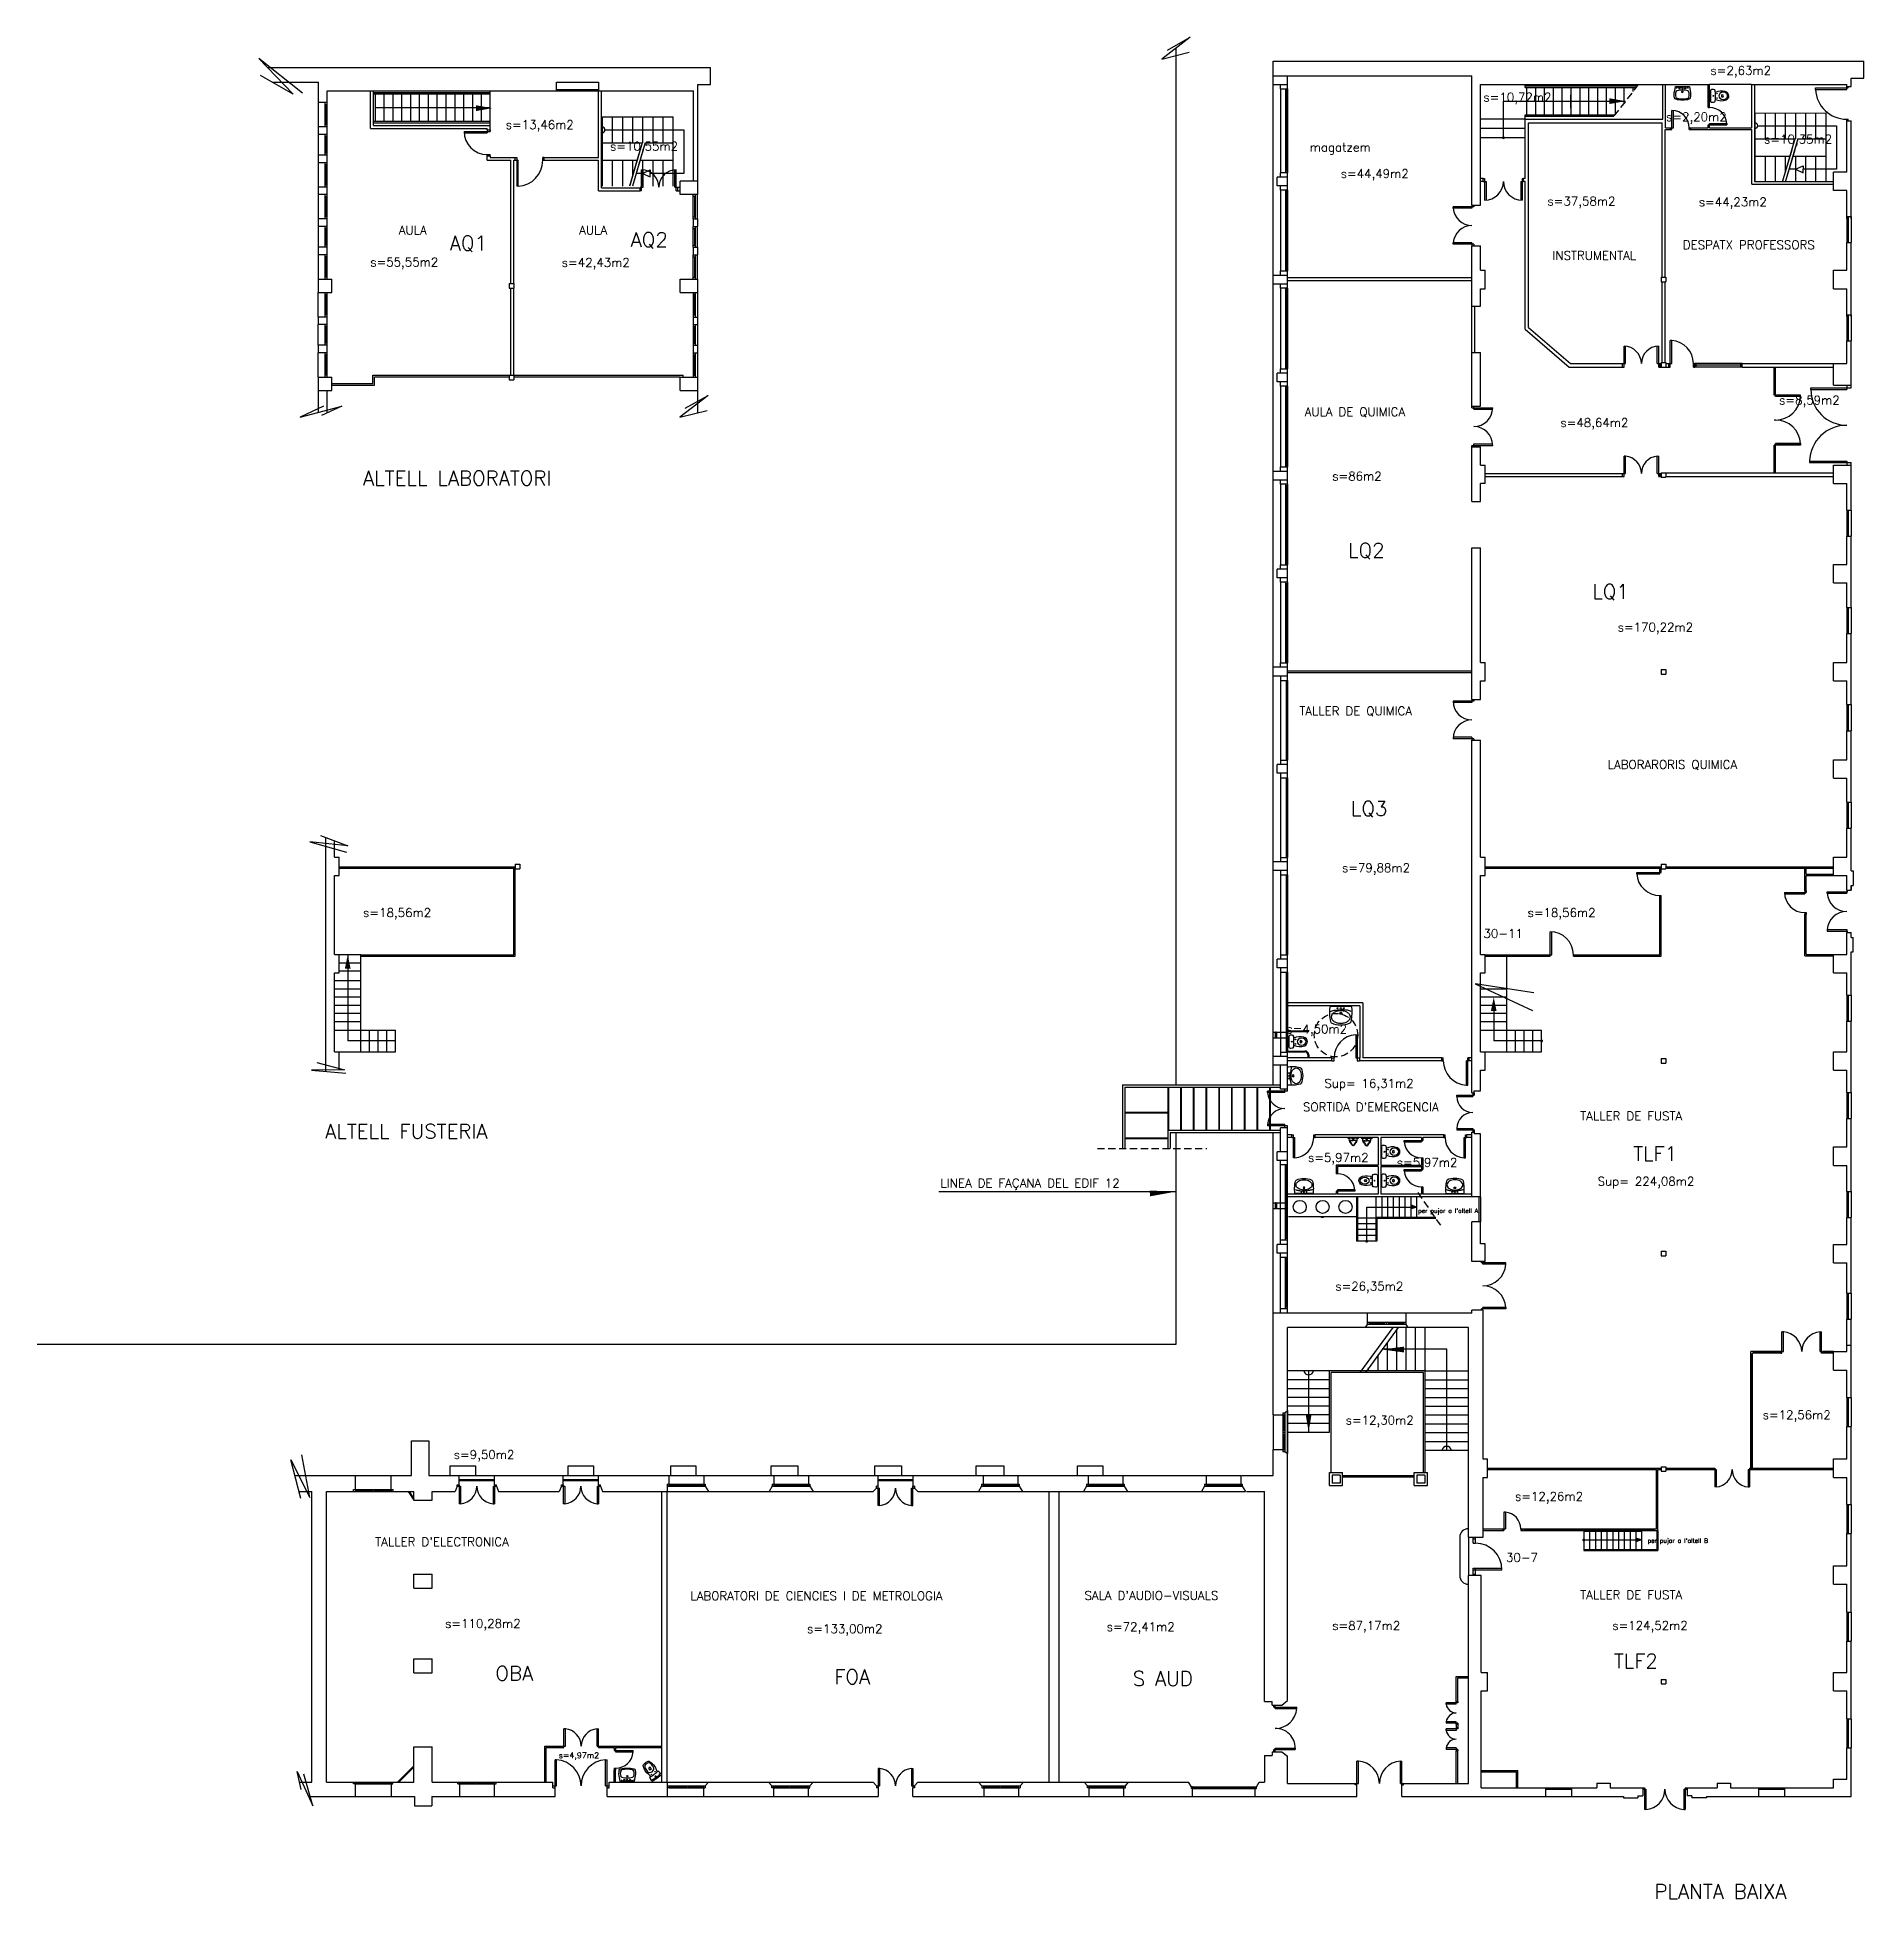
# Model space of a CAD drawing. Extents: x 546 to 754, y 37 to 203.
# Drawn here: x 690.8 to 753.9, y 40.8 to 105.1 of the extents above; entities that cross this region are included whole.
import ezdxf

# ---------------------------------------------------------------- set-up
doc = ezdxf.new("R2010")
doc.units = 0
doc.header["$MEASUREMENT"] = 0
for name, pattern in [('CONTINUA', [0]), ('PUNTOS', [0.25, 0, -0.25]), ('RAYITAS', [0.375, 0.25, -0.125])]:
    doc.linetypes.add(name, pattern=pattern)
doc.layers.get('0').update_dxf_attribs({"linetype": 'CONTINUOUS'})
for name, color, linetype in [('ESCA', 4, 'CONTINUOUS'), ('MURO', 1, 'CONTINUOUS'), ('PILA', 6, 'CONTINUOUS'), ('PUER', 5, 'CONTINUOUS'), ('SANI', 4, 'CONTINUOUS'), ('SUP', 7, 'CONTINUOUS'), ('TABI', 3, 'CONTINUOUS'), ('TEXT', 7, 'CONTINUOUS'), ('VENT', 2, 'CONTINUOUS')]:
    doc.layers.add(name, color=color, linetype=linetype)
doc.styles.add('ROMANS8', font='simplex.shx')
doc.styles.add('SIMPLEX', font='simplex.shx')
doc.styles.add('SIMPLEX8', font='simplex.shx')
doc.styles.get("Standard").update_dxf_attribs({"font": 'simplex.shx'})

msp = doc.modelspace()

# ---------------------------------------------------------------- texts
at = {"layer": 'SUP', "style": 'SIMPLEX'}
for s, height, p in [('s=2,63m2', 0.3, (748.624, 103.836)), ('s=10,72m2', 0.3, (740.773, 102.913)), ('s=2,20m2', 0.3, (747.089, 102.232)), ('s=13,46m2', 0.3, (706.969, 101.962)), ('s=10,35m2', 0.3, (750.478, 101.461)), ('s=10,55m2', 0.3, (710.575, 101.213)), ('s=44,49m2', 0.3, (735.838, 100.27)), ('s=37,58m2', 0.3, (742.987, 99.318)), ('s=44,23m2', 0.3, (748.221, 99.289)), ('s=55,55m2', 0.3, (702.283, 97.211)), ('s=42,43m2', 0.3, (708.906, 97.196)), ('s=8,59m2', 0.3, (750.997, 92.439)), ('s=48,64m2', 0.3, (743.433, 91.659)), ('s=86m2', 0.3, (735.545, 89.812)), ('s=170,22m2', 0.3, (745.414, 84.59)), ('s=79,88m2', 0.3, (735.883, 76.269)), ('s=18,56m2', 0.3, (702.038, 74.718)), ('s=18,56m2', 0.3, (742.299, 74.718)), ('s=4,50m2', 0.3, (733.963, 70.695)), ('Sup= 16,31m2', 0.3, (735.275, 68.816)), ('s=5,97m2', 0.3, (734.708, 66.252)), ('s=5,97m2', 0.3, (737.779, 66.083)), ('Sup= 224,08m2', 0.3, (744.724, 65.43)), ('s=26,35m2', 0.3, (735.65, 61.803)), ('s=12,30m2', 0.3, (736.01, 57.172)), ('s=12,56m2', 0.3, (750.429, 57.355)), ('s=9,50m2', 0.3, (705.172, 55.98)), ('s=12,26m2', 0.3, (741.865, 54.537)), ('s=110,28m2', 0.3, (704.874, 50.142)), ('s=133,00m2', 0.3, (717.387, 49.96)), ('s=72,41m2', 0.3, (727.747, 50.029)), ('s=87,17m2', 0.3, (735.545, 50.069)), ('s=124,52m2', 0.3, (745.228, 50.073)), ('s=4,97m2', 0.2, (708.803, 45.633))]:
    msp.add_text(s, height=height, dxfattribs=at).set_placement(p)
at = {"layer": 'TABI', "color": 4, "char_height": 0.5, "attachment_point": 1, "style": 'ROMANS8'}
for s, insert in [('AQ1', (705.033, 98.267)), ('AQ2', (711.286, 98.383)), ('LQ2', (736.091, 87.642)), ('LQ1', (744.537, 86.221)), ('LQ3', (736.188, 78.719)), ('TLF1', (745.948, 66.785)), ('TLF2', (745.28, 49.245)), ('OBA', (706.613, 48.821)), ('FOA', (718.328, 48.699)), ('S AUD', (728.648, 48.639))]:
    msp.add_mtext(s, dxfattribs=dict(at, insert=insert))
at = {"layer": 'TABI', "color": 4, "char_height": 0.3, "attachment_point": 1, "style": 'ROMANS8'}
for s, insert, width in [('30-11', (740.774, 74.296), 1.19083), ('{\\C1;30-7}', (741.554, 52.726), 1.16387)]:
    msp.add_mtext(s, dxfattribs=dict(at, insert=insert, width=width))
at = {"layer": 'TEXT'}
for s, height, style, p in [('magatzem', 0.3, 'SIMPLEX8', (734.768, 101.18)), ('AULA', 0.3, 'SIMPLEX8', (703.272, 98.314)), ('AULA', 0.3, 'SIMPLEX8', (709.509, 98.314)), ('DESPATX PROFESSORS', 0.3, 'SIMPLEX8', (747.668, 97.808)), ('INSTRUMENTAL', 0.3, 'SIMPLEX8', (743.16, 97.439)), ('AULA DE QUIMICA', 0.3, 'SIMPLEX8', (734.593, 92.033)), ('ALTELL LABORATORI', 0.5, 'ROMANS8', (702.034, 89.641)), ('TALLER DE QUIMICA', 0.3, 'SIMPLEX8', (734.41, 81.692)), ('LABORARORIS QUIMICA ', 0.3, 'SIMPLEX8', (745.07, 79.838)), ("SORTIDA D'EMERGENCIA", 0.3, 'SIMPLEX8', (734.535, 68.001)), ('TALLER DE FUSTA', 0.3, 'SIMPLEX8', (744.123, 67.689)), ('LINEA DE FAÇANA DEL EDIF 12', 0.3, 'SIMPLEX', (722.001, 65.369)), ("per pujar a l'altell A", 0.15, 'SIMPLEX', (738.519, 64.486)), ("TALLER D'ELECTRONICA", 0.3, 'SIMPLEX8', (702.458, 52.965)), ("per pujar a l'altell B", 0.15, 'SIMPLEX', (746.451, 53.079)), ('LABORATORI DE CIENCIES I DE METROLOGIA', 0.3, 'SIMPLEX8', (713.355, 51.096)), ("SALA D'AUDIO-VISUALS", 0.3, 'SIMPLEX', (726.981, 51.11)), ('TALLER DE FUSTA', 0.3, 'SIMPLEX8', (744.123, 51.132))]:
    msp.add_text(s, height=height, dxfattribs=dict(at, style=style)).set_placement(p)
for s, p in [('ALTELL FUSTERIA', (700.723, 67.06)), ('PLANTA BAIXA', (746.688, 40.774))]:
    msp.add_text(s, height=0.5, dxfattribs=at).set_placement(p)

# ---------------------------------------------------------------- blocks, each defined once
blk = doc.blocks.new('012102')
for p in [(-0.148, -0.025), (0.148, -0.025)]:
    blk.add_line(p, (0, -0.025))
blk.add_lwpolyline([(0.221, 0, -0.356176), (0.241, -0.016), (0.266, -0.14, -0.119815), (0.273, -0.396, -0.294219), (0.228, -0.444, -0.064372), (0, -0.47, -0.064372), (-0.228, -0.444, -0.294219), (-0.273, -0.396, -0.119815), (-0.266, -0.14), (-0.241, -0.016, -0.356176), (-0.221, 0), (0, 0)], format="xyb", close=True)
at = {"linetype": 'PUNTOS'}
for centre in [(-0.1, -0.065), (0.1, -0.065)]:
    blk.add_circle(centre, 0.015, dxfattribs=at)
for centre, radius in [((0, -0.19), 0.023), ((0, -0.065), 0.0175)]:
    blk.add_circle(centre, radius)
for centre, radius, start, end in [((0.04, -0.279), 0.28, 161.65171, 198.34829), ((-0.169, -0.21), 0.06, 106.34909, 161.65171), ((-0.169, -0.349), 0.06, 198.34829, 253.65091), ((-0.151, -0.092), 0.067, 87.03518, 159.04828), ((-0.007, -0.761), 0.634, 89.34158, 106.34909), ((-0.007, 0.202), 0.634, 253.65091, 270.65842), ((0.007, -0.761), 0.634, 73.65091, 90.65842), ((0.007, 0.202), 0.634, 269.34158, 286.34909), ((0.151, -0.092), 0.067, 20.95172, 92.96482), ((0.169, -0.21), 0.06, 18.34829, 73.65091), ((0.169, -0.349), 0.06, 286.34909, 341.65171), ((-0.04, -0.279), 0.28, 341.65171, 18.34829)]:
    blk.add_arc(centre, radius, start, end)
blk = doc.blocks.new('012114')
for p, q in [((0, -0.041), (-0.126, -0.041)), ((0, -0.372), (-0.025, -0.372)), ((0, -0.041), (0.126, -0.041)), ((0, -0.372), (0.025, -0.372))]:
    blk.add_line(p, q)
blk.add_lwpolyline([(0.17, -0.179, 0.006856), (0.131, -0.175), (0.152, -0.264, -0.190618), (0.133, -0.625, -0.225225), (0.1, -0.652, -0.063558), (0, -0.665, -0.063558), (-0.1, -0.652, -0.225225), (-0.133, -0.625, -0.190618), (-0.152, -0.264), (-0.131, -0.175, 0.006856), (-0.17, -0.179, -0.425204), (-0.187, -0.165), (-0.2, -0.024, -0.440217), (-0.179, 0), (0, 0), (0.179, 0, -0.440217), (0.2, -0.024), (0.187, -0.165)], format="xyb")
for centre, radius in [((-0.078, -0.225), 0.008), ((0, -0.087), 0.0125), ((0.078, -0.225), 0.008)]:
    blk.add_circle(centre, radius)
for centre, radius, start, end in [((-0.122, -0.078), 0.0372, 96.0407, 181.70164), ((0.314, -0.419), 0.447, 176.97911, 198.86689), ((0, -0.412), 0.133, 6.8934, 173.1066), ((0, -1.582), 1.413, 90, 95.33234), ((-0.033, -0.538), 0.08, 198.86689, 263.07216), ((0, -0.268), 0.352, 263.07216, 270), ((0.087, -0.406), 0.125, 168.58809, 191.41191), ((0, -0.408), 0.0386, 195.77883, 344.22117), ((-0.025, -0.382), 0.01, 90, 180), ((0, -0.422), 0.0366, 195.23137, 344.76863), ((0, -1.582), 1.413, 84.66766, 90), ((0, -0.268), 0.352, 270, 276.92784), ((0.025, -0.382), 0.01, 0, 90), ((-0.087, -0.406), 0.125, 348.58809, 11.41191), ((0.033, -0.538), 0.08, 276.92784, 341.13311), ((-0.314, -0.419), 0.447, 341.13311, 3.02089), ((0.122, -0.078), 0.0372, 358.29836, 83.9593), ((0.172, -0.164), 0.015, 263.09634, 355.2379)]:
    blk.add_arc(centre, radius, start, end)
blk = doc.blocks.new('SANLH075')
blk.add_line((0.334, 0), (-0.334, 0))
at = {"linetype": 'CONTINUA'}
for points in [[(-0.328, -0.15, -0.046871), (-0.208, -0.115, -0.04674), (0, -0.095, -0.04674)], [(0.328, -0.15, 0.046871), (0.208, -0.115, 0.04674), (0, -0.095, 0.04674)]]:
    blk.add_lwpolyline(points, format="xyb", dxfattribs=at)
blk.add_lwpolyline([(0.3, -0.323, 0.143515), (0.279, -0.254, 0.107177), (0.212, -0.186, 0.078184), (0.119, -0.145, 0.065457), (0, -0.129, 0.065457), (-0.119, -0.145, 0.078184), (-0.212, -0.186, 0.107177), (-0.279, -0.254, 0.143515), (-0.3, -0.323, 0.143515), (-0.279, -0.392, 0.107177), (-0.212, -0.46, 0.078184), (-0.119, -0.501, 0.065457), (0, -0.516, 0.065457), (0.119, -0.501, 0.078184), (0.212, -0.46, 0.107177), (0.279, -0.392, 0.143515)], format="xyb", close=True, dxfattribs=at)
for centre, radius in [((-0.1, -0.053), 0.015), ((0, -0.21), 0.0334), ((0, -0.21), 0.023), ((0, -0.053), 0.0175), ((0.1, -0.053), 0.015)]:
    blk.add_circle(centre, radius, dxfattribs=at)
for centre, radius, start, end in [((1.262, -0.181), 1.616, 174.52731, 181.78909), ((0.773, -0.196), 1.126, 181.78909, 194.08569), ((-0.302, -0.031), 0.0444, 135.47064, 174.52731), ((-0.264, -0.458), 0.0565, 192.43434, 236.22421), ((0, 0.131), 0.702, 245.07531, 294.92469), ((0.264, -0.458), 0.0565, 303.77579, 347.56566), ((-0.773, -0.196), 1.126, 345.91431, 358.21091), ((0.302, -0.031), 0.0444, 5.47269, 44.52936), ((-1.262, -0.181), 1.616, 358.21091, 5.47269)]:
    blk.add_arc(centre, radius, start, end, dxfattribs=at)
blk = doc.blocks.new('SANIA045')
blk.add_lwpolyline([(-0.176, -0.001, 0.467994), (-0.22, -0.062), (-0.219, -0.11, 0.362266), (-0.177, -0.168, 0.003061), (-0.12, -0.17, 0.200943), (-0.14, -0.545, 0.287945), (0, -0.64, 0.345667), (0.15, -0.513, 0.183095), (0.12, -0.17, 0.003061), (0.177, -0.168, 0.362197), (0.219, -0.11), (0.22, -0.062, 0.467968), (0.176, -0.001), (0, 0), (-0.176, -0.001)], format="xyb", close=True)
for centre, radius in [((-0.077, -0.228), 0.01), ((0, -0.101), 0.015), ((0, -0.101), 0.015), ((0.077, -0.228), 0.01)]:
    blk.add_circle(centre, radius)
for centre, radius, start, end in [((0.056, -0.442), 0.179, 137.91569, 221.65809), ((0.048, 4.524), 4.697, 267.94695, 269.41067), ((0.003, -0.483), 0.113, 224.11573, 268.6031), ((0.004, -0.404), 0.115, 91.74369, 134.61767), ((-0.007, -0.416), 0.0338, 116.44388, 162.07128), ((0.004, -0.409), 0.0434, 175.64218, 265.23742), ((0.012, -0.499), 0.118, 95.66462, 106.85147), ((-0.048, 4.524), 4.697, 270.58933, 272.05306), ((-0.004, -0.404), 0.115, 45.38233, 88.25631), ((-0.012, -0.499), 0.118, 73.14853, 84.33538), ((-0.004, -0.409), 0.0434, 274.76258, 4.35782), ((-0.003, -0.483), 0.113, 271.3969, 315.88427), ((0.007, -0.416), 0.0338, 17.92873, 63.55612), ((-0.056, -0.442), 0.179, 318.34191, 42.08431)]:
    blk.add_arc(centre, radius, start, end)
blk.add_attdef('CODIGO', (-0.009, -0.013), '', height=0.000001)
blk = doc.blocks.new('012306')
for p, q in [((-0.115, -0.02), (-0.144, -0.02)), ((-0.085, -0.086), (0, -0.086)), ((-0.07, -0.089), (0, -0.089)), ((-0.03, -0.224), (-0.027, -0.23)), ((0.085, -0.086), (0, -0.086)), ((0.07, -0.089), (0, -0.089)), ((0.03, -0.224), (0.027, -0.23)), ((0.144, -0.02), (0.115, -0.02)), ((0.144, -0.02), (0.141, -0.021))]:
    blk.add_line(p, q)
blk.add_lwpolyline([(0.141, -0.021, 0.380597), (0.135, -0.033, -0.047398), (0.119, -0.129, -0.115823), (0.112, -0.143, 0.053903), (0.04, -0.25, -0.250164), (0, -0.27, -0.250164), (-0.04, -0.25, 0.053903), (-0.112, -0.143, -0.115823), (-0.119, -0.129, -0.047398), (-0.135, -0.033, 0.380597), (-0.141, -0.021), (-0.144, -0.02), (-0.172, -0.02), (-0.172, 0), (0, 0), (0.172, 0), (0.172, -0.02), (0.144, -0.02)], format="xyb")
for centre, radius, start, end in [((-0.085, -0.121), 0.0355, 90, 191.91245), ((0.379, 0.004), 0.515, 194.93997, 195.38727), ((-0.07, -0.119), 0.0303, 89.99999, 214.90938), ((-0.289, -0.349), 0.288, 25.8844, 47.64942), ((0, -0.045), 0.0308, 90, 270), ((-0.001, -0.223), 0.0274, 196.60788, 272.04813), ((0, -0.045), 0.02, 90, 270), ((0, -0.045), 0.0112, 90, 270), ((0, -0.045), 0.0308, 270, 90), ((0, -0.045), 0.02, 270, 90), ((0, -0.045), 0.0112, 270, 90), ((0.001, -0.223), 0.0274, 267.95187, 343.39212), ((0.289, -0.349), 0.288, 132.35058, 154.1156), ((0.07, -0.119), 0.0303, 325.09062, 90.00001), ((0.085, -0.121), 0.0355, 348.08755, 90), ((-0.379, 0.004), 0.515, 344.61273, 345.06003)]:
    blk.add_arc(centre, radius, start, end)

# ---------------------------------------------------------------- linework, layer by layer
for p, q in [((733.505, 70.74), (734.005, 70.74)), ((733.505, 70.54), (734.005, 70.54)), ((733.571, 70.74), (733.571, 70.54)), ((733.619, 70.64), (733.573, 70.64)), ((733.619, 70.74), (733.619, 70.54)), ((733.505, 64.84), (734.005, 64.84)), ((733.505, 64.64), (734.005, 64.64)), ((733.571, 64.84), (733.571, 64.64)), ((733.619, 64.74), (733.573, 64.74)), ((733.619, 64.84), (733.619, 64.64))]:
    msp.add_line(p, q)
at = {"color": 4}
for p, q in [((699.76, 45.169), (700.294, 43.984)), ((699.899, 44.551), (699.76, 45.169)), ((700.294, 43.984), (699.984, 45.082))]:
    msp.add_line(p, q, dxfattribs=at)
for points in [[(733.596, 70.74, 0.228925), (733.591, 70.737, 0.088517), (733.584, 70.725, 0.045579), (733.581, 70.71, 0.03383), (733.579, 70.69, 0.03383), (733.581, 70.669, 0.045579), (733.584, 70.654, 0.088517), (733.591, 70.642, 0.228925), (733.596, 70.64, 0.228925), (733.601, 70.642, 0.088517), (733.607, 70.654, 0.045579), (733.611, 70.669, 0.03383), (733.612, 70.69, 0.03383), (733.611, 70.71, 0.045579), (733.607, 70.725, 0.088517), (733.601, 70.737, 0.228925)], [(733.596, 70.54, -0.228925), (733.591, 70.542, -0.088517), (733.584, 70.554, -0.045579), (733.581, 70.569, -0.03383), (733.579, 70.59, -0.03383), (733.581, 70.61, -0.045579), (733.584, 70.625, -0.088517), (733.591, 70.637, -0.228925), (733.596, 70.64, -0.228925), (733.601, 70.637, -0.088517), (733.607, 70.625, -0.045579), (733.611, 70.61, -0.03383), (733.612, 70.59, -0.03383), (733.611, 70.569, -0.045579), (733.607, 70.554, -0.088517), (733.601, 70.542, -0.228925)], [(733.596, 64.84, 0.228925), (733.591, 64.837, 0.088517), (733.584, 64.825, 0.045579), (733.581, 64.81, 0.03383), (733.579, 64.79, 0.03383), (733.581, 64.769, 0.045579), (733.584, 64.754, 0.088517), (733.591, 64.742, 0.228925), (733.596, 64.74, 0.228925), (733.601, 64.742, 0.088517), (733.607, 64.754, 0.045579), (733.611, 64.769, 0.03383), (733.612, 64.79, 0.03383), (733.611, 64.81, 0.045579), (733.607, 64.825, 0.088517), (733.601, 64.837, 0.228925)], [(733.596, 64.64, -0.228925), (733.591, 64.642, -0.088517), (733.584, 64.654, -0.045579), (733.581, 64.669, -0.03383), (733.579, 64.69, -0.03383), (733.581, 64.71, -0.045579), (733.584, 64.725, -0.088517), (733.591, 64.737, -0.228925), (733.596, 64.74, -0.228925), (733.601, 64.737, -0.088517), (733.607, 64.725, -0.045579), (733.611, 64.71, -0.03383), (733.612, 64.69, -0.03383), (733.611, 64.669, -0.045579), (733.607, 64.654, -0.088517), (733.601, 64.642, -0.228925)]]:
    msp.add_lwpolyline(points, format="xyb", close=True)
at = {"layer": 'ESCA'}
for p, q in [((702.399, 103.229), (706.429, 103.229)), ((702.399, 103.179), (706.429, 103.179)), ((702.449, 103.179), (702.449, 102.229)), ((702.755, 103.179), (702.755, 102.229)), ((703.062, 103.179), (703.062, 102.229)), ((703.368, 103.179), (703.368, 102.229)), ((703.674, 103.179), (703.674, 102.229)), ((703.98, 103.179), (703.98, 102.229)), ((704.286, 103.179), (704.286, 102.229)), ((704.592, 103.179), (704.592, 102.229)), ((704.898, 103.179), (704.898, 102.229)), ((705.204, 103.179), (705.204, 102.229)), ((705.51, 103.179), (705.51, 102.229)), ((705.816, 103.179), (705.816, 102.229)), ((706.122, 103.179), (706.122, 102.229)), ((706.429, 102.079), (706.429, 103.279)), ((742.215, 103.4), (742.215, 103.5)), ((742.215, 103.45), (746.092, 103.45)), ((742.215, 103.4), (746.052, 103.4)), ((742.266, 103.4), (742.266, 102.45)), ((742.572, 103.4), (742.572, 102.45)), ((742.878, 103.4), (742.878, 102.45)), ((743.184, 103.4), (743.184, 102.45)), ((743.49, 103.4), (743.49, 102.45)), ((743.796, 103.4), (743.796, 102.45)), ((743.801, 102.683), (743.801, 103.146)), ((744.102, 103.4), (744.102, 102.45)), ((744.409, 103.4), (744.409, 102.45)), ((744.715, 103.4), (744.715, 102.45)), ((745.021, 103.4), (745.021, 102.45)), ((745.327, 103.4), (745.327, 102.45)), ((745.633, 103.4), (745.633, 102.857)), ((745.939, 103.4), (745.939, 103.253)), ((702.449, 102.704), (706.429, 102.704)), ((741.465, 102.925), (745.685, 102.925)), ((741.465, 101.66), (741.465, 102.925)), ((742.215, 102.3), (742.215, 102.45)), ((742.215, 102.45), (745.318, 102.45)), ((742.215, 102.4), (745.279, 102.4)), ((702.399, 102.229), (706.429, 102.229)), ((702.399, 102.179), (706.429, 102.179)), ((710.398, 101.932), (713.127, 101.932)), ((711.92, 101.932), (713.127, 101.932)), ((713.127, 101.932), (713.127, 100.429)), ((713.127, 101.932), (713.127, 100.429)), ((742.215, 102.3), (740.675, 102.3)), ((742.215, 101.98), (740.675, 101.98)), ((750.257, 102.075), (752.987, 102.075)), ((751.78, 102.075), (752.987, 102.075)), ((752.987, 102.075), (752.987, 100.572)), ((752.987, 102.075), (752.987, 100.572)), ((711.573, 101.1), (711.248, 99.982)), ((711.685, 101.482), (711.256, 100.01)), ((711.789, 101.482), (711.352, 99.982)), ((711.678, 101.1), (711.352, 99.982)), ((742.215, 101.66), (740.675, 101.66)), ((751.433, 101.243), (751.107, 100.125)), ((751.545, 101.625), (751.115, 100.153)), ((751.649, 101.625), (751.211, 100.125)), ((751.537, 101.243), (751.211, 100.125)), ((710.302, 100.882), (710.302, 99.982)), ((711.702, 100.429), (711.482, 100.429)), ((711.702, 100.429), (711.967, 100.549)), ((711.702, 100.429), (711.967, 100.549)), ((711.702, 100.429), (711.967, 100.309)), ((711.702, 100.429), (711.967, 100.309)), ((711.967, 100.549), (711.967, 100.429)), ((711.967, 100.549), (711.967, 100.429)), ((713.127, 100.429), (711.967, 100.429)), ((711.967, 100.309), (711.967, 100.429)), ((713.127, 100.429), (711.967, 100.429)), ((711.967, 100.309), (711.967, 100.429)), ((750.161, 101.025), (750.161, 100.125)), ((751.561, 100.572), (751.342, 100.572)), ((751.561, 100.572), (751.827, 100.692)), ((751.561, 100.572), (751.827, 100.692)), ((751.561, 100.572), (751.827, 100.452)), ((751.561, 100.572), (751.827, 100.452)), ((751.827, 100.692), (751.827, 100.572)), ((751.827, 100.692), (751.827, 100.572)), ((752.987, 100.572), (751.827, 100.572)), ((751.827, 100.452), (751.827, 100.572)), ((752.987, 100.572), (751.827, 100.572)), ((751.827, 100.452), (751.827, 100.572)), ((700.197, 77.318), (701.461, 76.965)), ((701.512, 77.176), (700.197, 77.318)), ((700.56, 77.541), (701.512, 77.176)), ((701.961, 73.41), (701.211, 73.41)), ((701.506, 73.41), (701.506, 70.435)), ((701.961, 70.06), (701.961, 73.41)), ((701.961, 73.126), (701.211, 73.126)), ((701.961, 72.843), (701.211, 72.843)), ((741.585, 70.06), (741.585, 73.36)), ((701.961, 72.51), (701.051, 72.51)), ((701.961, 72.226), (701.051, 72.226)), ((740.489, 72.405), (742.476, 71.481)), ((742.512, 72.097), (740.489, 72.405)), ((741.585, 72.226), (740.675, 72.226)), ((701.961, 71.943), (701.051, 71.943)), ((701.961, 71.66), (701.051, 71.66)), ((741.585, 71.943), (740.675, 71.943)), ((741.585, 71.66), (740.675, 71.66)), ((741.13, 71.66), (741.13, 70.435)), ((701.961, 71.376), (701.051, 71.376)), ((701.961, 71.093), (701.051, 71.093)), ((701.051, 70.81), (703.161, 70.81)), ((702.261, 70.06), (702.261, 70.81)), ((702.561, 70.06), (702.561, 70.81)), ((702.861, 70.06), (702.861, 70.81)), ((703.161, 70.06), (703.161, 70.81)), ((741.585, 71.376), (740.675, 71.376)), ((741.585, 71.093), (740.675, 71.093)), ((740.675, 70.81), (742.785, 70.81)), ((741.885, 70.06), (741.885, 70.81)), ((742.185, 70.06), (742.185, 70.81)), ((742.485, 70.06), (742.485, 70.81)), ((742.785, 70.06), (742.785, 70.81)), ((703.161, 70.435), (701.506, 70.435)), ((742.785, 70.435), (741.13, 70.435)), ((700.44, 69.689), (701.4, 69.435)), ((701.051, 70.06), (703.161, 70.06)), ((740.835, 70.06), (742.785, 70.06)), ((701.4, 69.435), (700.257, 69.425)), ((700.257, 69.425), (701.441, 69.313)), ((728.3, 68.91), (733.755, 68.91)), ((728.3, 68.91), (728.3, 66.718)), ((728.38, 68.83), (733.755, 68.83)), ((728.38, 68.83), (728.38, 66.718)), ((729.86, 68.83), (729.86, 67.35)), ((729.88, 68.83), (729.88, 67.35)), ((730.3, 68.83), (730.3, 67.35)), ((730.32, 68.83), (730.32, 67.35)), ((730.74, 68.83), (730.74, 67.35)), ((730.76, 68.83), (730.76, 67.35)), ((731.18, 68.83), (731.18, 67.35)), ((731.2, 68.83), (731.2, 67.35)), ((731.62, 68.83), (731.62, 67.35)), ((731.64, 68.83), (731.64, 67.35)), ((732.06, 68.83), (732.06, 67.35)), ((732.08, 68.83), (732.08, 67.35)), ((732.5, 68.83), (732.5, 67.35)), ((732.52, 68.83), (732.52, 67.35)), ((732.94, 68.83), (732.94, 67.35)), ((732.96, 68.83), (732.96, 67.35)), ((733.38, 68.83), (733.38, 68.695)), ((733.38, 68.645), (733.38, 67.545)), ((733.4, 68.83), (733.4, 68.695)), ((733.4, 68.645), (733.4, 67.545)), ((728.38, 67.967), (729.86, 67.967)), ((728.38, 67.947), (729.86, 67.947)), ((728.38, 67.947), (729.86, 67.947)), ((728.38, 67.085), (729.86, 67.085)), ((728.38, 67.065), (729.86, 67.065)), ((729.86, 67.35), (733.755, 67.35)), ((729.86, 67.35), (729.86, 66.718)), ((729.94, 67.27), (733.755, 67.27)), ((729.94, 67.27), (729.94, 66.718)), ((733.38, 67.495), (733.38, 67.35)), ((733.4, 67.495), (733.4, 67.35)), ((736.389, 65.04), (736.389, 63.51)), ((736.419, 65.04), (736.419, 63.51)), ((737.059, 65.04), (737.059, 64.34)), ((737.259, 65.04), (737.259, 64.34)), ((737.459, 65.04), (737.459, 64.34)), ((737.659, 65.04), (737.659, 64.34)), ((737.859, 65.04), (737.859, 64.34)), ((738.059, 65.04), (738.059, 64.34)), ((738.259, 65.04), (738.259, 64.34)), ((738.459, 65.04), (738.459, 64.34)), ((736.739, 63.51), (736.739, 64.69)), ((736.739, 64.69), (738.273, 64.69)), ((738.459, 64.69), (738.273, 64.75)), ((738.273, 64.75), (738.273, 64.629)), ((738.459, 64.69), (738.273, 64.629)), ((737.059, 64.31), (736.419, 64.31)), ((737.059, 64.11), (736.419, 64.11)), ((737.059, 63.91), (736.419, 63.91)), ((737.059, 64.34), (737.059, 63.51)), ((737.059, 64.34), (739.123, 64.34)), ((737.089, 64.31), (739.123, 64.31)), ((737.089, 64.31), (737.089, 63.51)), ((737.089, 63.51), (736.389, 63.51)), ((737.059, 63.71), (736.419, 63.71)), ((737.641, 60.525), (736.506, 58.975)), ((737.827, 60.525), (736.692, 58.975)), ((738.105, 59.025), (738.105, 60.525)), ((738.43, 59.025), (738.43, 60.525)), ((738.755, 59.025), (738.755, 60.525)), ((737.455, 59.025), (737.455, 60.017)), ((737.78, 59.797), (737.78, 60.475)), ((737.13, 59.025), (737.13, 59.573)), ((739.505, 59.775), (737.278, 59.775)), ((737.78, 59.025), (737.78, 59.702)), ((739.505, 56.28), (739.505, 59.775)), ((735.455, 59.025), (734.005, 59.025)), ((734.005, 58.722), (735.455, 58.722)), ((734.73, 59.025), (734.73, 56.91)), ((738.755, 59.025), (735.455, 59.025)), ((735.455, 56.91), (735.455, 59.025)), ((735.505, 55.51), (735.505, 58.975)), ((738.705, 58.975), (735.505, 58.975)), ((736.805, 59.025), (736.805, 59.128)), ((738.705, 55.51), (738.705, 58.975)), ((738.755, 59.025), (740.255, 59.025)), ((738.755, 55.51), (738.755, 59.025)), ((738.755, 58.72), (740.255, 58.72)), ((734.005, 58.42), (735.455, 58.42)), ((734.005, 58.118), (735.455, 58.118)), ((738.755, 58.415), (740.255, 58.415)), ((738.755, 58.11), (740.255, 58.11)), ((734.005, 57.816), (735.455, 57.816)), ((734.005, 57.514), (735.455, 57.514)), ((738.755, 57.805), (740.255, 57.805)), ((738.755, 57.5), (740.255, 57.5)), ((734.005, 57.212), (735.455, 57.212)), ((734.005, 56.91), (735.455, 56.91)), ((738.755, 57.195), (740.255, 57.195)), ((738.755, 56.89), (740.255, 56.89)), ((738.755, 56.585), (740.255, 56.585)), ((738.755, 56.28), (740.255, 56.28)), ((735.905, 55.41), (738.355, 55.41)), ((735.905, 55.36), (738.355, 55.36)), ((744.245, 53.51), (744.245, 52.82)), ((744.245, 53.48), (746.245, 53.48)), ((744.445, 53.48), (744.445, 52.85)), ((744.645, 53.48), (744.645, 52.85)), ((744.845, 53.48), (744.845, 52.85)), ((745.045, 53.48), (745.045, 52.85)), ((745.245, 53.48), (745.245, 52.85)), ((745.445, 53.48), (745.445, 52.85)), ((745.645, 53.48), (745.645, 52.85)), ((745.845, 53.48), (745.845, 52.85)), ((746.045, 53.48), (746.045, 52.85)), ((746.245, 53.51), (746.245, 52.85)), ((746.775, 53.51), (746.775, 52.85)), ((746.805, 53.51), (746.805, 52.82)), ((739.955, 53.27), (739.955, 51.95)), ((740.255, 53.27), (740.255, 51.95)), ((744.245, 53.18), (746.245, 53.18)), ((744.245, 52.85), (746.775, 52.85)), ((744.245, 52.82), (746.805, 52.82)), ((746.231, 53.18), (746.045, 53.24)), ((746.045, 53.24), (746.045, 53.119)), ((746.231, 53.18), (746.045, 53.119))]:
    msp.add_line(p, q, dxfattribs=at)
at = {"layer": 'ESCA', "linetype": 'RAYITAS'}
for p, q in [((746.129, 103.5), (745.242, 102.351)), ((710.302, 100.882), (710.302, 99.982)), ((750.161, 101.025), (750.161, 100.125)), ((727.427, 66.718), (731.211, 66.718)), ((739.296, 64.059), (738.453, 65.279))]:
    msp.add_line(p, q, dxfattribs=at)
at = {"layer": 'ESCA', "color": 4}
for p, q in [((710.302, 102.382), (710.302, 100.882)), ((710.302, 102.382), (710.302, 100.882)), ((710.313, 102.379), (712.754, 102.379)), ((710.652, 102.382), (710.652, 101.482)), ((710.652, 102.382), (710.652, 101.482)), ((711.002, 102.382), (711.002, 101.482)), ((711.002, 102.382), (711.002, 101.482)), ((711.352, 102.382), (711.352, 101.482)), ((711.352, 102.382), (711.352, 101.482)), ((711.702, 102.382), (711.702, 101.482)), ((711.702, 102.382), (711.702, 101.482)), ((712.052, 102.382), (712.052, 101.482)), ((712.052, 102.382), (712.052, 101.482)), ((712.402, 102.382), (712.402, 101.482)), ((712.402, 102.382), (712.402, 101.482)), ((712.752, 102.382), (712.752, 99.982)), ((712.752, 102.382), (712.752, 99.982)), ((750.161, 102.525), (750.161, 101.025)), ((750.161, 102.525), (750.161, 101.025)), ((750.161, 102.506), (752.611, 102.516)), ((750.511, 102.525), (750.511, 101.625)), ((750.511, 102.525), (750.511, 101.625)), ((750.861, 102.525), (750.861, 101.625)), ((750.861, 102.525), (750.861, 101.625)), ((751.211, 102.525), (751.211, 101.625)), ((751.211, 102.525), (751.211, 101.625)), ((751.561, 102.525), (751.561, 101.625)), ((751.561, 102.525), (751.561, 101.625)), ((751.911, 102.525), (751.911, 101.625)), ((751.911, 102.525), (751.911, 101.625)), ((752.261, 102.525), (752.261, 101.625)), ((752.261, 102.525), (752.261, 101.625)), ((752.611, 102.525), (752.611, 100.125)), ((752.611, 102.525), (752.611, 100.125)), ((710.302, 101.482), (711.702, 101.482)), ((710.302, 101.482), (711.702, 101.482)), ((711.789, 101.482), (712.752, 101.482)), ((711.789, 101.482), (712.752, 101.482)), ((750.161, 101.625), (751.561, 101.625)), ((750.161, 101.625), (751.561, 101.625)), ((751.649, 101.625), (752.611, 101.625)), ((751.649, 101.625), (752.611, 101.625)), ((710.302, 100.882), (711.51, 100.882)), ((710.652, 100.882), (710.652, 99.982)), ((711.002, 100.882), (711.002, 99.982)), ((711.352, 100.882), (711.352, 100.34)), ((711.614, 100.882), (712.752, 100.882)), ((711.614, 100.882), (712.752, 100.882)), ((711.702, 100.882), (711.702, 99.982)), ((711.702, 100.882), (711.702, 99.982)), ((712.052, 100.882), (712.052, 99.982)), ((712.052, 100.882), (712.052, 99.982)), ((712.402, 100.882), (712.402, 99.982)), ((712.402, 100.882), (712.402, 99.982)), ((750.161, 101.025), (751.37, 101.025)), ((750.511, 101.025), (750.511, 100.125)), ((750.861, 101.025), (750.861, 100.125)), ((751.211, 101.025), (751.211, 100.483)), ((751.474, 101.025), (752.611, 101.025)), ((751.474, 101.025), (752.611, 101.025)), ((751.561, 101.025), (751.561, 100.125)), ((751.561, 101.025), (751.561, 100.125)), ((751.911, 101.025), (751.911, 100.125)), ((751.911, 101.025), (751.911, 100.125)), ((752.261, 101.025), (752.261, 100.125)), ((752.261, 101.025), (752.261, 100.125))]:
    msp.add_line(p, q, dxfattribs=at)
at = {"layer": 'ESCA', "color": 4, "linetype": 'RAYITAS'}
for p, q in [((710.302, 100.882), (711.51, 100.882)), ((710.652, 100.882), (710.652, 99.982)), ((711.002, 100.882), (711.002, 99.982)), ((711.352, 100.882), (711.352, 100.34)), ((750.161, 101.025), (751.37, 101.025)), ((750.511, 101.025), (750.511, 100.125)), ((750.861, 101.025), (750.861, 100.125)), ((751.211, 101.025), (751.211, 100.483))]:
    msp.add_line(p, q, dxfattribs=at)
at = {"layer": 'ESCA'}
for points in [[(745.685, 102.925, 0, 0.2, 0), (745.127, 102.925, 0.2, 0.2, 0)], [(706.499, 102.682, 0, 0.2, 0), (705.941, 102.682, 0.2, 0.2, 0)], [(701.506, 73.41, 0, 0.2, 0), (701.506, 72.93, 0.2, 0.2, 0)], [(741.13, 71.943, 0, 0.2, 0), (741.13, 71.463, 0.2, 0.2, 0)], [(737.27, 59.764, 0, 0.2, 0), (738.026, 59.764, 0.2, 0.2, 0)], [(734.73, 56.91, 0, 0.2, 0), (734.73, 57.514, 0.2, 0.2, 0)]]:
    msp.add_lwpolyline(points, format="xyseb", dxfattribs=at)
at = {"layer": 'ESCA', "const_width": 0.05}
for points in [[(741.44, 101.66, 1), (741.49, 101.66, 1)], [(742.76, 70.435, 1), (742.81, 70.435, 1)], [(736.714, 63.51, 1), (736.764, 63.51, 1)], [(744.22, 53.18, 1), (744.27, 53.18, 1)]]:
    msp.add_lwpolyline(points, format="xyb", close=True, dxfattribs=at)
at = {"layer": 'ESCA'}
for centre, radius, start, end in [((710.302, 101.932), 0.0958, 270, 90), ((750.161, 102.075), 0.0958, 270, 90), ((734.73, 59.059), 0.171, 191.60358, 348.39642), ((739.505, 56.245), 0.171, 11.60358, 168.39642), ((740.255, 53.27), 0.3, 90, 180), ((740.255, 51.95), 0.3, 180, 270)]:
    msp.add_arc(centre, radius, start, end, dxfattribs=at)
for points in [[(738.273, 64.75), (738.273, 64.629), (738.459, 64.69)], [(746.045, 53.24), (746.045, 53.119), (746.231, 53.18)]]:
    msp.add_solid(points, dxfattribs=at)
at = {"layer": 'MURO'}
for p, q in [((730.155, 68.92), (730.155, 104.761)), ((733.505, 68.91), (733.505, 104.31)), ((733.505, 104.31), (753.925, 104.31)), ((753.925, 103.72), (753.925, 104.31)), ((698.734, 104.089), (714.049, 104.089)), ((714.049, 103.499), (714.049, 104.089)), ((733.505, 103.8), (740.375, 103.8)), ((734.005, 103.35), (734.005, 103.8)), ((740.375, 99.325), (740.375, 103.8)), ((753.485, 103.72), (753.925, 103.72)), ((753.485, 103.43), (753.485, 103.72)), ((698.895, 103.579), (700.499, 103.579)), ((700.799, 103.279), (708.729, 103.279)), ((700.799, 102.879), (700.799, 103.279)), ((708.729, 103.579), (710.179, 103.579)), ((708.729, 103.279), (708.729, 103.579)), ((710.179, 103.579), (710.179, 103.279)), ((710.179, 103.279), (713.459, 103.279)), ((713.459, 100.159), (713.459, 103.279)), ((713.609, 103.499), (714.049, 103.499)), ((733.505, 103.5), (734.005, 103.5)), ((733.755, 103.35), (733.755, 103.5)), ((733.755, 103.35), (734.005, 103.35)), ((740.675, 99.325), (740.675, 103.5)), ((740.675, 103.5), (748.594, 103.5)), ((750.055, 103.5), (753.335, 103.5)), ((753.335, 103.43), (753.335, 103.5)), ((753.335, 103.43), (753.485, 103.43)), ((700.799, 102.879), (700.499, 102.879)), ((700.799, 102.032), (700.499, 102.032)), ((700.799, 101.772), (700.499, 101.772)), ((700.799, 101.772), (700.799, 102.032)), ((753.335, 100.47), (753.335, 102.25)), ((753.335, 102.25), (753.485, 102.25)), ((753.485, 98.86), (753.485, 102.25)), ((700.799, 101.055), (700.499, 101.055)), ((700.799, 100.795), (700.799, 101.055)), ((700.799, 100.795), (700.499, 100.795)), ((734.005, 100.45), (733.755, 100.45)), ((733.755, 100.3), (733.755, 100.45)), ((734.005, 99.85), (734.005, 100.45)), ((752.875, 99.83), (752.875, 100.47)), ((753.335, 100.47), (752.875, 100.47)), ((700.799, 99.949), (700.499, 99.949)), ((700.799, 99.699), (700.799, 99.949)), ((713.609, 100.159), (712.999, 100.159)), ((712.999, 99.699), (712.999, 100.159)), ((733.645, 100), (733.645, 100.3)), ((734.005, 100.3), (733.645, 100.3)), ((734.005, 100), (733.645, 100)), ((733.755, 99.85), (733.755, 100)), ((734.005, 99.85), (733.755, 99.85)), ((753.335, 99.83), (752.875, 99.83)), ((753.335, 98.86), (753.335, 99.83)), ((700.799, 99.699), (700.499, 99.699)), ((713.609, 99.699), (712.999, 99.699)), ((740.375, 99.325), (740.675, 99.325)), ((700.799, 98.852), (700.499, 98.852)), ((700.799, 98.592), (700.499, 98.592)), ((700.799, 98.592), (700.799, 98.852)), ((713.459, 98.852), (713.609, 98.852)), ((713.459, 98.592), (713.459, 98.852)), ((713.459, 98.592), (713.609, 98.592)), ((753.335, 98.94), (753.485, 98.94)), ((700.799, 97.875), (700.499, 97.875)), ((700.799, 97.615), (700.799, 97.875)), ((713.459, 97.875), (713.609, 97.875)), ((713.459, 97.615), (713.459, 97.875)), ((740.375, 97.925), (740.675, 97.925)), ((740.375, 92.375), (740.375, 97.925)), ((740.675, 97.08), (740.675, 97.925)), ((753.335, 97.08), (753.335, 98.04)), ((753.335, 98.04), (753.485, 98.04)), ((753.485, 95.48), (753.485, 98.04)), ((700.799, 97.615), (700.499, 97.615)), ((713.459, 97.615), (713.609, 97.615)), ((700.499, 96.769), (700.959, 96.769)), ((700.959, 96.309), (700.959, 96.769)), ((712.999, 96.769), (713.609, 96.769)), ((712.999, 96.309), (712.999, 96.769)), ((733.505, 96.91), (734.005, 96.91)), ((733.505, 96.61), (734.005, 96.61)), ((733.755, 97.06), (734.005, 97.06)), ((733.755, 96.91), (733.755, 97.06)), ((733.755, 96.46), (733.755, 96.61)), ((734.005, 96.46), (734.005, 97.06)), ((740.675, 97.08), (740.835, 97.08)), ((740.835, 96.44), (740.835, 97.08)), ((752.875, 97.08), (753.335, 97.08)), ((752.875, 96.44), (752.875, 97.08)), ((700.499, 96.309), (700.959, 96.309)), ((712.999, 96.309), (713.609, 96.309)), ((734.005, 96.46), (733.755, 96.46)), ((740.675, 95.84), (740.675, 96.44)), ((740.675, 96.44), (740.835, 96.44)), ((752.875, 96.44), (753.335, 96.44)), ((753.335, 95.48), (753.335, 96.44)), ((700.799, 95.462), (700.499, 95.462)), ((700.799, 95.202), (700.799, 95.462)), ((713.459, 95.462), (713.609, 95.462)), ((713.459, 95.202), (713.459, 95.462)), ((740.375, 95.84), (740.675, 95.84)), ((740.475, 94.24), (740.475, 95.84)), ((753.335, 95.54), (753.485, 95.54)), ((700.799, 95.202), (700.499, 95.202)), ((713.459, 95.202), (713.609, 95.202)), ((753.335, 93.85), (753.335, 94.64)), ((753.335, 94.64), (753.485, 94.64)), ((753.485, 93.01), (753.485, 94.64)), ((700.799, 94.485), (700.499, 94.485)), ((700.799, 94.225), (700.499, 94.225)), ((700.799, 94.225), (700.799, 94.485)), ((713.459, 94.485), (713.609, 94.485)), ((713.459, 94.225), (713.459, 94.485)), ((713.459, 94.225), (713.609, 94.225)), ((740.375, 94.24), (740.675, 94.24)), ((740.675, 92.375), (740.675, 94.24)), ((700.499, 93.379), (700.959, 93.379)), ((700.959, 92.919), (700.959, 93.379)), ((712.999, 92.919), (712.999, 93.399)), ((712.999, 93.379), (713.609, 93.379)), ((713.099, 93.379), (713.099, 93.449)), ((734.005, 93.52), (733.645, 93.52)), ((733.645, 93.22), (733.645, 93.52)), ((733.755, 93.67), (734.005, 93.67)), ((733.755, 93.52), (733.755, 93.67)), ((734.005, 93.07), (734.005, 93.67)), ((752.875, 93.1), (752.875, 93.85)), ((752.875, 93.85), (753.335, 93.85)), ((712.999, 92.919), (713.609, 92.919)), ((734.005, 93.22), (733.645, 93.22)), ((733.755, 93.07), (733.755, 93.22)), ((734.005, 93.07), (733.755, 93.07)), ((752.875, 93.1), (753.485, 93.1)), ((740.375, 92.375), (740.675, 92.375)), ((740.375, 89.085), (740.375, 90.975)), ((740.375, 90.975), (740.675, 90.975)), ((740.675, 90.34), (740.675, 90.975)), ((733.505, 90.13), (734.005, 90.13)), ((733.755, 90.13), (733.755, 90.28)), ((733.755, 90.28), (734.005, 90.28)), ((734.005, 89.68), (734.005, 90.28)), ((740.675, 90.34), (740.835, 90.34)), ((740.835, 89.7), (740.835, 90.34)), ((752.875, 89.7), (752.875, 90.34)), ((752.875, 90.34), (753.485, 90.34)), ((753.485, 88.78), (753.485, 90.43)), ((733.505, 89.83), (734.005, 89.83)), ((733.755, 89.68), (733.755, 89.83)), ((734.005, 89.68), (733.755, 89.68)), ((740.675, 89.085), (740.675, 89.7)), ((740.835, 89.7), (740.675, 89.7)), ((752.875, 89.7), (753.335, 89.7)), ((753.335, 88.78), (753.335, 89.7)), ((740.375, 89.085), (740.675, 89.085)), ((753.335, 88.78), (753.485, 88.78)), ((753.335, 86.91), (753.335, 87.88)), ((753.335, 87.88), (753.485, 87.88)), ((753.485, 85.42), (753.485, 87.88)), ((733.755, 86.74), (733.755, 86.89)), ((733.755, 86.89), (734.005, 86.89)), ((734.005, 86.29), (734.005, 86.89)), ((740.375, 82.232), (740.375, 87.485)), ((740.375, 87.485), (740.675, 87.485)), ((740.675, 83.52), (740.675, 87.485)), ((752.875, 86.27), (752.875, 86.91)), ((752.875, 86.91), (753.335, 86.91)), ((733.645, 86.44), (733.645, 86.74)), ((734.005, 86.74), (733.645, 86.74)), ((734.005, 86.44), (733.645, 86.44)), ((733.755, 86.29), (733.755, 86.44)), ((734.005, 86.29), (733.755, 86.29)), ((752.875, 86.27), (753.335, 86.27)), ((753.335, 85.42), (753.335, 86.27)), ((753.335, 85.42), (753.485, 85.42)), ((753.335, 83.52), (753.335, 84.52)), ((753.335, 84.52), (753.485, 84.52)), ((753.485, 82.06), (753.485, 84.52)), ((734.005, 83.35), (733.505, 83.35)), ((734.005, 83.05), (733.505, 83.05)), ((734.005, 83.35), (733.645, 83.35)), ((733.755, 83.5), (734.005, 83.5)), ((733.755, 83.35), (733.755, 83.5)), ((733.755, 83.05), (733.755, 82.9)), ((734.005, 82.9), (734.005, 83.5)), ((740.675, 83.52), (740.835, 83.52)), ((740.835, 82.88), (740.835, 83.52)), ((752.875, 82.88), (752.875, 83.52)), ((752.875, 83.52), (753.335, 83.52)), ((733.755, 82.9), (734.005, 82.9)), ((740.675, 82.232), (740.675, 82.88)), ((740.675, 82.88), (740.835, 82.88)), ((752.875, 82.88), (753.335, 82.88)), ((753.335, 82.06), (753.335, 82.88)), ((740.375, 82.232), (740.675, 82.232)), ((753.335, 82.06), (753.485, 82.06)), ((753.335, 80.155), (753.335, 81.16)), ((753.335, 81.16), (753.485, 81.16)), ((753.485, 78.69), (753.485, 81.16)), ((740.375, 80.832), (740.675, 80.832)), ((740.375, 68.64), (740.375, 80.832)), ((740.675, 76.79), (740.675, 80.832)), ((733.645, 79.685), (733.645, 79.985)), ((734.005, 79.985), (733.645, 79.985)), ((733.755, 80.135), (734.005, 80.135)), ((733.755, 80.135), (733.755, 79.985)), ((734.005, 79.535), (734.005, 80.135)), ((752.875, 79.515), (752.875, 80.155)), ((752.875, 80.155), (753.335, 80.155)), ((734.005, 79.685), (733.645, 79.685)), ((733.755, 79.685), (733.755, 79.535)), ((733.755, 79.535), (734.005, 79.535)), ((752.875, 79.515), (753.335, 79.515)), ((753.335, 78.69), (753.335, 79.515)), ((753.335, 78.69), (753.485, 78.69)), ((700.751, 69.378), (700.751, 77.468)), ((701.051, 76.79), (701.051, 77.353)), ((753.335, 76.79), (753.335, 77.79)), ((753.335, 77.79), (753.485, 77.79)), ((753.485, 76.31), (753.485, 77.79)), ((701.051, 76.79), (701.211, 76.79)), ((701.211, 76.15), (701.211, 76.79)), ((734.005, 76.62), (733.505, 76.62)), ((733.755, 76.77), (734.005, 76.77)), ((733.755, 76.77), (733.755, 76.62)), ((734.005, 76.17), (734.005, 76.77)), ((740.675, 76.79), (740.835, 76.79)), ((740.835, 76.15), (740.835, 76.79)), ((752.875, 76.15), (752.875, 76.79)), ((752.875, 76.79), (753.335, 76.79)), ((701.051, 76.15), (701.211, 76.15)), ((701.051, 73.425), (701.051, 76.15)), ((734.005, 76.32), (733.505, 76.32)), ((733.755, 76.32), (733.755, 76.17)), ((733.755, 76.17), (734.005, 76.17)), ((740.675, 73.425), (740.675, 76.15)), ((740.675, 76.15), (740.835, 76.15)), ((752.875, 76.15), (753.335, 76.15)), ((753.335, 75.64), (753.335, 76.15)), ((753.485, 76.31), (753.555, 76.31)), ((753.555, 76.31), (753.555, 75.81)), ((753.335, 75.64), (753.485, 75.64)), ((753.485, 75.64), (753.485, 75.81)), ((753.485, 75.81), (753.555, 75.81)), ((753.485, 75.81), (753.485, 75.64)), ((753.335, 73.425), (753.335, 74.18)), ((753.335, 74.18), (753.485, 74.18)), ((753.485, 74.01), (753.485, 74.18)), ((701.051, 73.425), (701.211, 73.425)), ((701.211, 72.785), (701.211, 73.425)), ((733.755, 73.405), (733.755, 73.255)), ((733.755, 73.405), (734.005, 73.405)), ((734.005, 72.805), (734.005, 73.405)), ((740.675, 73.425), (740.835, 73.425)), ((740.835, 72.785), (740.835, 73.425)), ((752.875, 72.785), (752.875, 73.425)), ((752.875, 73.425), (753.335, 73.425)), ((753.485, 74.01), (753.555, 74.01)), ((753.485, 72.02), (753.485, 73.51)), ((753.485, 73.51), (753.555, 73.51)), ((753.555, 73.51), (753.555, 74.01)), ((701.051, 72.785), (701.211, 72.785)), ((701.051, 70.06), (701.051, 72.785)), ((733.645, 72.955), (733.645, 73.255)), ((734.005, 73.255), (733.645, 73.255)), ((734.005, 73.255), (733.645, 73.255)), ((734.005, 72.955), (733.645, 72.955)), ((733.755, 72.955), (733.755, 72.805)), ((733.755, 72.805), (734.005, 72.805)), ((740.675, 70.06), (740.675, 72.785)), ((740.675, 72.785), (740.835, 72.785)), ((752.875, 72.785), (753.335, 72.785)), ((753.335, 72.02), (753.335, 72.785)), ((753.335, 72.02), (753.485, 72.02)), ((753.335, 70.06), (753.335, 71.12)), ((753.335, 71.12), (753.485, 71.12)), ((753.485, 68.65), (753.485, 71.12)), ((701.051, 70.06), (701.211, 70.06)), ((701.211, 69.42), (701.211, 70.06)), ((734.005, 69.89), (733.505, 69.89)), ((734.005, 69.59), (733.505, 69.59)), ((734.005, 69.89), (733.645, 69.89)), ((734.005, 69.89), (733.645, 69.89)), ((733.755, 70.04), (733.755, 69.89)), ((733.755, 70.04), (734.005, 70.04)), ((733.755, 68.765), (733.755, 69.59)), ((734.005, 68.765), (734.005, 70.04)), ((740.675, 70.06), (740.835, 70.06)), ((740.835, 69.42), (740.835, 70.06)), ((752.875, 70.06), (753.335, 70.06)), ((752.875, 69.42), (752.875, 70.06)), ((740.675, 68.71), (740.675, 69.42)), ((740.675, 69.42), (740.835, 69.42)), ((752.875, 69.42), (753.335, 69.42)), ((753.335, 68.65), (753.335, 69.42)), ((734.005, 68.765), (733.755, 68.765)), ((740.375, 68.64), (740.455, 68.64)), ((740.455, 68.71), (740.675, 68.71)), ((740.455, 68.64), (740.455, 68.71)), ((753.335, 68.65), (753.485, 68.65)), ((753.335, 66.77), (753.335, 67.75)), ((753.335, 67.75), (753.485, 67.75)), ((753.485, 65.23), (753.485, 67.75)), ((730.155, 59.953), (730.155, 67.27)), ((733.505, 61.025), (733.505, 67.27)), ((733.755, 66.6), (733.755, 67.425)), ((734.005, 67.425), (733.755, 67.425)), ((734.005, 66.15), (734.005, 67.425)), ((740.375, 65.04), (740.375, 67.28)), ((740.375, 67.28), (740.455, 67.28)), ((740.455, 67.28), (740.455, 67.225)), ((740.675, 67.225), (740.455, 67.225)), ((740.675, 65.04), (740.675, 67.225)), ((734.005, 66.6), (733.645, 66.6)), ((733.645, 66.3), (733.645, 66.6)), ((734.005, 66.3), (733.645, 66.3)), ((733.755, 66.15), (733.755, 66.3)), ((752.875, 66.13), (752.875, 66.77)), ((752.875, 66.77), (753.335, 66.77)), ((734.005, 66.15), (733.755, 66.15)), ((752.875, 66.13), (753.335, 66.13)), ((753.335, 65.23), (753.335, 66.13)), ((740.675, 65.039), (740.375, 65.039)), ((753.335, 65.23), (753.485, 65.23)), ((740.375, 62.81), (740.375, 64.175)), ((740.675, 64.175), (740.375, 64.175)), ((740.675, 63.42), (740.675, 64.175)), ((753.335, 63.4), (753.335, 64.33)), ((753.335, 64.33), (753.485, 64.33)), ((753.485, 61.71), (753.485, 64.33)), ((734.005, 63.4), (733.645, 63.4)), ((733.645, 63.1), (733.645, 63.4)), ((734.005, 63.1), (733.645, 63.1)), ((733.755, 63.4), (733.755, 63.55)), ((734.005, 63.55), (733.755, 63.55)), ((733.755, 62.95), (733.755, 63.1)), ((734.005, 62.95), (734.005, 63.55)), ((740.835, 63.42), (740.675, 63.42)), ((740.835, 62.81), (740.835, 63.42)), ((752.875, 62.76), (752.875, 63.4)), ((752.875, 63.4), (753.335, 63.4)), ((734.005, 62.95), (733.755, 62.95)), ((740.835, 62.81), (740.375, 62.81)), ((752.875, 62.76), (753.335, 62.76)), ((753.335, 61.71), (753.335, 62.76)), ((734.005, 61.175), (733.755, 61.175)), ((733.755, 61.025), (733.755, 61.175)), ((734.005, 61.025), (734.005, 61.175)), ((753.335, 61.71), (753.485, 61.71)), ((733.505, 57.51), (733.505, 61.025)), ((736.755, 61.025), (733.505, 61.025)), ((734.005, 47.624), (734.005, 60.525)), ((736.685, 60.525), (734.005, 60.525)), ((740.375, 61.025), (738.095, 61.025)), ((740.255, 60.525), (738.165, 60.525)), ((740.255, 53.27), (740.255, 60.525)), ((740.375, 61.025), (740.375, 61.12)), ((740.755, 61.12), (740.375, 61.12)), ((740.755, 61.12), (740.755, 55.98)), ((753.335, 59.69), (753.335, 60.81)), ((753.335, 60.81), (753.485, 60.81)), ((753.485, 58.1), (753.485, 60.81)), ((690.77, 59.953), (730.155, 59.953)), ((753.335, 59.91), (753.485, 59.91)), ((752.875, 59.69), (753.335, 59.69)), ((752.875, 59.05), (752.875, 59.69)), ((752.875, 59.05), (753.335, 59.05)), ((753.335, 58.1), (753.335, 59.05)), ((753.335, 58.1), (753.485, 58.1)), ((733.505, 57.51), (733.835, 57.51)), ((733.835, 57.58), (733.835, 57.51)), ((733.835, 57.58), (733.905, 57.58)), ((733.905, 57.58), (734.005, 57.65)), ((753.335, 55.98), (753.335, 57.1)), ((753.335, 57.1), (753.485, 57.1)), ((753.485, 54.4), (753.485, 57.1)), ((703.715, 56.61), (704.315, 56.61)), ((703.715, 55.41), (703.715, 56.61)), ((704.315, 56.61), (704.315, 55.41)), ((733.505, 55.41), (733.505, 56.31)), ((733.505, 56.31), (733.835, 56.31)), ((733.835, 56.31), (733.835, 56.24)), ((733.835, 56.24), (733.905, 56.24)), ((733.905, 56.24), (734.005, 56.17)), ((699.678, 55.41), (701.77, 55.41)), ((701.77, 54.92), (701.77, 55.41)), ((703.01, 55.41), (703.715, 55.41)), ((703.01, 54.92), (703.01, 55.41)), ((704.315, 55.41), (712.605, 55.41)), ((705.045, 55.74), (705.925, 55.74)), ((705.045, 55.41), (705.045, 55.74)), ((705.36, 55.09), (705.36, 55.41)), ((705.925, 55.74), (705.925, 55.41)), ((706.58, 55.09), (706.58, 55.41)), ((708.96, 55.09), (708.96, 55.41)), ((709.125, 55.74), (710.005, 55.74)), ((709.125, 55.41), (709.125, 55.74)), ((710.005, 55.74), (710.005, 55.41)), ((710.18, 55.09), (710.18, 55.41)), ((712.605, 55.41), (712.605, 55.11)), ((712.675, 55.74), (713.545, 55.74)), ((712.675, 55.41), (712.675, 55.74)), ((713.545, 55.74), (713.545, 55.41)), ((713.815, 55.41), (716.235, 55.41)), ((713.815, 55.41), (713.815, 55.11)), ((716.145, 55.74), (717.065, 55.74)), ((716.145, 55.41), (716.145, 55.74)), ((716.235, 55.41), (716.235, 55.11)), ((717.065, 55.74), (717.065, 55.41)), ((717.435, 55.41), (721.055, 55.41)), ((717.435, 55.41), (717.435, 55.11)), ((719.735, 55.74), (720.655, 55.74)), ((719.735, 55.41), (719.735, 55.74)), ((719.845, 55.04), (719.845, 55.41)), ((720.655, 55.74), (720.655, 55.41)), ((721.045, 55.41), (721.045, 55.04)), ((721.055, 55.41), (723.475, 55.41)), ((723.235, 55.74), (724.195, 55.74)), ((723.235, 55.41), (723.235, 55.74)), ((723.475, 55.41), (723.475, 55.11)), ((724.195, 55.74), (724.195, 55.41)), ((724.675, 55.41), (727.095, 55.41)), ((724.675, 55.41), (724.675, 55.11)), ((726.735, 55.74), (727.615, 55.74)), ((726.735, 55.41), (726.735, 55.74)), ((727.105, 55.41), (727.105, 55.11)), ((727.615, 55.74), (727.615, 55.41)), ((728.295, 55.41), (731.225, 55.41)), ((728.305, 55.41), (728.305, 55.11)), ((731.185, 55.41), (731.185, 55.11)), ((732.385, 55.41), (732.385, 55.11)), ((732.425, 55.41), (733.505, 55.41)), ((735.455, 55.51), (735.905, 55.51)), ((735.455, 55.06), (735.455, 55.51)), ((735.82, 55.425), (735.54, 55.425)), ((735.54, 55.425), (735.54, 55.145)), ((735.82, 55.425), (735.82, 55.145)), ((735.905, 55.06), (735.905, 55.51)), ((738.385, 55.51), (738.835, 55.51)), ((738.385, 55.06), (738.385, 55.51)), ((738.47, 55.425), (738.47, 55.145)), ((738.75, 55.425), (738.47, 55.425)), ((738.75, 55.425), (738.75, 55.145)), ((738.835, 55.06), (738.835, 55.51)), ((740.755, 55.98), (740.915, 55.98)), ((740.915, 55.34), (740.915, 55.98)), ((752.875, 55.98), (753.335, 55.98)), ((752.875, 55.34), (752.875, 55.98)), ((699.825, 54.85), (700.27, 54.85)), ((700.27, 44.8), (700.27, 54.85)), ((700.77, 44.8), (700.77, 54.85)), ((700.77, 54.85), (701.7, 54.85)), ((701.7, 54.85), (701.7, 54.92)), ((701.7, 54.92), (701.77, 54.92)), ((703.01, 54.92), (703.08, 54.92)), ((703.08, 54.85), (703.08, 54.92)), ((703.08, 54.85), (703.79, 54.85)), ((703.79, 54.55), (703.79, 54.85)), ((704.42, 54.85), (705.22, 54.85)), ((704.42, 54.55), (704.42, 54.85)), ((705.295, 55.04), (705.22, 54.85)), ((705.295, 55.09), (705.36, 55.09)), ((705.295, 55.04), (705.295, 55.09)), ((706.58, 55.09), (706.645, 55.09)), ((706.645, 55.04), (706.645, 55.09)), ((706.645, 55.04), (706.72, 54.85)), ((706.72, 54.85), (708.82, 54.85)), ((708.895, 55.04), (708.82, 54.85)), ((708.895, 55.04), (708.895, 55.09)), ((708.895, 55.09), (708.96, 55.09)), ((710.18, 55.09), (710.245, 55.09)), ((710.245, 55.04), (710.245, 55.09)), ((710.245, 55.04), (710.32, 54.85)), ((710.32, 54.85), (712.555, 54.85)), ((712.555, 55.11), (712.555, 54.85)), ((712.555, 55.11), (712.605, 55.11)), ((713.815, 55.11), (713.865, 55.11)), ((713.865, 55.11), (713.865, 55.04)), ((713.865, 55.04), (713.975, 54.85)), ((713.96, 54.85), (716.075, 54.85)), ((716.185, 55.04), (716.075, 54.85)), ((716.185, 55.11), (716.235, 55.11)), ((716.185, 55.11), (716.185, 55.04)), ((717.435, 55.11), (717.485, 55.11)), ((717.485, 55.11), (717.485, 55.04)), ((717.485, 55.04), (717.595, 54.85)), ((717.595, 54.85), (719.675, 54.85)), ((719.785, 54.97), (719.675, 54.85)), ((719.845, 55.04), (719.785, 55.04)), ((719.785, 54.97), (719.785, 55.04)), ((721.105, 55.04), (721.045, 55.04)), ((721.105, 54.97), (721.105, 55.04)), ((721.105, 55.04), (721.105, 54.97)), ((721.105, 54.97), (721.215, 54.85)), ((721.215, 54.85), (723.315, 54.85)), ((723.425, 55.04), (723.315, 54.85)), ((723.425, 55.11), (723.425, 55.04)), ((723.425, 55.11), (723.475, 55.11)), ((724.675, 55.11), (724.725, 55.11)), ((724.725, 55.11), (724.725, 55.04)), ((724.725, 55.04), (724.835, 54.85)), ((724.835, 54.85), (726.935, 54.85)), ((727.055, 55.04), (726.945, 54.85)), ((727.055, 55.11), (727.105, 55.11)), ((727.055, 55.11), (727.055, 55.04)), ((728.305, 55.11), (728.355, 55.11)), ((728.355, 55.11), (728.355, 55.04)), ((728.355, 55.04), (728.465, 54.85)), ((728.455, 54.85), (731.065, 54.85)), ((731.135, 55.04), (731.025, 54.85)), ((731.135, 55.11), (731.135, 55.04)), ((731.135, 55.11), (731.185, 55.11)), ((732.385, 55.11), (732.435, 55.11)), ((732.435, 55.11), (732.435, 55.04)), ((732.435, 55.04), (732.545, 54.85)), ((732.585, 54.85), (733.205, 54.85)), ((733.205, 47.6), (733.205, 54.85)), ((735.455, 55.06), (735.905, 55.06)), ((735.82, 55.145), (735.54, 55.145)), ((738.385, 55.06), (738.835, 55.06)), ((738.75, 55.145), (738.47, 55.145)), ((740.755, 55.34), (740.755, 53.27)), ((740.755, 55.34), (740.915, 55.34)), ((752.875, 55.34), (753.335, 55.34)), ((753.335, 54.4), (753.335, 55.34)), ((703.79, 54.55), (704.42, 54.55)), ((753.335, 54.4), (753.485, 54.4)), ((740.755, 53.27), (740.255, 53.27)), ((753.335, 52.29), (753.335, 53.4)), ((753.335, 53.4), (753.485, 53.4)), ((753.485, 50.68), (753.485, 53.4)), ((752.875, 51.65), (752.875, 52.29)), ((752.875, 52.29), (753.335, 52.29)), ((703.79, 51.51), (703.79, 52)), ((703.79, 52), (704.42, 52)), ((703.79, 51.51), (704.42, 51.51)), ((704.42, 51.51), (704.42, 52)), ((740.695, 51.95), (740.255, 51.95)), ((740.255, 44.76), (740.255, 51.95)), ((740.695, 48.6), (740.695, 51.95)), ((752.875, 51.65), (753.335, 51.65)), ((753.335, 50.68), (753.335, 51.65)), ((753.335, 50.68), (753.485, 50.68)), ((753.335, 48.6), (753.335, 49.68)), ((753.335, 49.68), (753.485, 49.68)), ((753.485, 46.99), (753.485, 49.68)), ((703.79, 48.58), (703.79, 49.07)), ((703.79, 49.07), (704.42, 49.07)), ((704.42, 48.58), (704.42, 49.07)), ((703.79, 48.58), (704.42, 48.58)), ((740.695, 48.6), (740.915, 48.6)), ((740.915, 47.96), (740.915, 48.6)), ((752.875, 47.96), (752.875, 48.6)), ((752.875, 48.6), (753.335, 48.6)), ((740.695, 47.96), (740.915, 47.96)), ((740.695, 44.61), (740.695, 47.96)), ((752.875, 47.96), (753.335, 47.96)), ((753.335, 46.99), (753.335, 47.96)), ((733.205, 47.6), (733.465, 47.6)), ((733.465, 47.47), (733.465, 47.6)), ((733.465, 47.47), (733.805, 47.47)), ((733.805, 47.47), (734.005, 47.624)), ((753.335, 46.99), (753.485, 46.99)), ((703.79, 46.03), (704.42, 46.03)), ((703.79, 44.8), (703.79, 46.03)), ((704.42, 44.8), (704.42, 46.03)), ((733.205, 45.73), (733.205, 44.8)), ((733.205, 45.73), (733.465, 45.73)), ((733.465, 45.86), (733.805, 45.86)), ((733.465, 45.86), (733.465, 45.73)), ((733.805, 45.86), (734.005, 45.704)), ((734.005, 44.76), (734.005, 45.704)), ((753.335, 44.91), (753.335, 45.99)), ((753.335, 45.99), (753.485, 45.99)), ((753.485, 44.31), (753.485, 45.99)), ((699.843, 44.8), (700.27, 44.8)), ((700.77, 44.8), (701.7, 44.8)), ((701.7, 44.75), (701.7, 44.8)), ((701.765, 44.75), (701.7, 44.75)), ((701.765, 44.75), (701.765, 44.31)), ((703.005, 44.75), (703.005, 44.31)), ((703.005, 44.75), (703.07, 44.75)), ((703.07, 44.75), (703.07, 44.8)), ((703.07, 44.8), (703.79, 44.8)), ((704.42, 44.8), (705.309, 44.8)), ((705.309, 44.75), (705.309, 44.8)), ((705.309, 44.75), (705.374, 44.75)), ((705.374, 44.75), (705.374, 44.31)), ((706.575, 44.75), (706.575, 44.31)), ((706.575, 44.75), (706.64, 44.75)), ((706.64, 44.75), (706.64, 44.8)), ((706.64, 44.8), (708.599, 44.8)), ((708.599, 44.61), (708.599, 44.8)), ((708.599, 44.61), (708.674, 44.61)), ((708.674, 44.31), (708.674, 44.61)), ((710.474, 44.31), (710.474, 44.61)), ((710.474, 44.61), (710.549, 44.61)), ((710.549, 44.8), (712.555, 44.8)), ((710.549, 44.61), (710.549, 44.8)), ((712.555, 44.8), (712.555, 44.61)), ((712.555, 44.61), (712.555, 44.31)), ((713.805, 44.61), (713.805, 44.31)), ((713.805, 44.61), (713.865, 44.61)), ((713.975, 44.8), (713.865, 44.68)), ((713.865, 44.68), (713.865, 44.61)), ((713.975, 44.8), (716.055, 44.8)), ((716.17, 44.68), (716.055, 44.8)), ((716.17, 44.61), (716.17, 44.68)), ((716.225, 44.61), (716.17, 44.61)), ((716.225, 44.61), (716.225, 44.31)), ((717.425, 44.61), (717.425, 44.31)), ((717.425, 44.61), (717.48, 44.61)), ((717.48, 44.68), (717.595, 44.8)), ((717.48, 44.61), (717.48, 44.68)), ((717.595, 44.8), (719.675, 44.8)), ((719.785, 44.68), (719.675, 44.8)), ((719.785, 44.68), (719.785, 44.61)), ((719.845, 44.61), (719.785, 44.61)), ((719.845, 44.61), (719.845, 44.31)), ((721.105, 44.61), (721.045, 44.61)), ((721.045, 44.31), (721.045, 44.61)), ((721.105, 44.68), (721.215, 44.8)), ((721.105, 44.61), (721.105, 44.68)), ((721.105, 44.68), (721.105, 44.61)), ((721.215, 44.8), (723.315, 44.8)), ((723.435, 44.68), (723.315, 44.8)), ((723.435, 44.68), (723.435, 44.61)), ((723.435, 44.61), (723.495, 44.61)), ((723.495, 44.61), (723.495, 44.31)), ((724.695, 44.61), (724.695, 44.31)), ((724.695, 44.61), (724.755, 44.61)), ((724.755, 44.68), (724.875, 44.8)), ((724.755, 44.68), (724.755, 44.61)), ((724.875, 44.8), (726.975, 44.8)), ((727.08, 44.68), (726.975, 44.8)), ((727.08, 44.61), (727.08, 44.68)), ((727.14, 44.61), (727.08, 44.61)), ((727.14, 44.31), (727.14, 44.61)), ((728.34, 44.31), (728.34, 44.61)), ((728.34, 44.61), (728.4, 44.61)), ((728.4, 44.68), (728.505, 44.8)), ((728.4, 44.61), (728.4, 44.68)), ((728.505, 44.8), (730.575, 44.8)), ((730.675, 44.64), (730.575, 44.8)), ((730.675, 44.59), (730.675, 44.64)), ((730.72, 44.59), (730.675, 44.59)), ((730.72, 44.31), (730.72, 44.59)), ((732.88, 44.59), (732.925, 44.59)), ((732.88, 44.31), (732.88, 44.59)), ((732.925, 44.64), (733.025, 44.8)), ((732.925, 44.59), (732.925, 44.64)), ((733.025, 44.8), (733.205, 44.8)), ((734.005, 44.76), (736.34, 44.76)), ((736.34, 44.71), (736.34, 44.76)), ((736.4, 44.71), (736.34, 44.71)), ((736.4, 44.31), (736.4, 44.71)), ((737.955, 44.31), (737.955, 44.71)), ((737.955, 44.71), (738.015, 44.71)), ((738.015, 44.76), (740.255, 44.76)), ((738.015, 44.71), (738.015, 44.76)), ((740.695, 44.61), (742.925, 44.61)), ((742.925, 44.61), (742.925, 44.31)), ((743.825, 44.61), (743.825, 44.31)), ((743.825, 44.61), (744.692, 44.61)), ((744.692, 44.77), (745.152, 44.77)), ((744.692, 44.77), (744.692, 44.61)), ((745.152, 44.77), (745.152, 44.61)), ((745.152, 44.61), (746.285, 44.61)), ((746.285, 44.61), (746.285, 44.33)), ((747.815, 44.61), (748.858, 44.61)), ((747.815, 44.61), (747.815, 44.33)), ((748.858, 44.77), (749.318, 44.77)), ((748.858, 44.77), (748.858, 44.61)), ((749.318, 44.77), (749.318, 44.61)), ((749.318, 44.61), (750.285, 44.61)), ((750.285, 44.61), (750.285, 44.31)), ((751.185, 44.61), (751.185, 44.31)), ((751.185, 44.61), (752.875, 44.61)), ((752.875, 44.91), (753.335, 44.91)), ((752.875, 44.61), (752.875, 44.91)), ((700.147, 44.31), (700.27, 44.31)), ((700.147, 44.31), (701.765, 44.31)), ((703.005, 44.31), (703.815, 44.31)), ((703.815, 44.31), (703.815, 43.99)), ((703.815, 43.99), (704.415, 43.99)), ((704.415, 44.31), (705.374, 44.31)), ((704.415, 44.31), (704.415, 43.99)), ((706.575, 44.31), (708.674, 44.31)), ((710.474, 44.31), (712.555, 44.31)), ((713.805, 44.31), (716.225, 44.31)), ((717.425, 44.31), (719.845, 44.31)), ((721.045, 44.31), (723.495, 44.31)), ((724.695, 44.31), (727.14, 44.31)), ((728.34, 44.31), (730.72, 44.31)), ((732.88, 44.31), (736.4, 44.31)), ((737.955, 44.31), (742.925, 44.31)), ((743.825, 44.31), (745.615, 44.31)), ((745.615, 44.31), (745.615, 44.26)), ((745.615, 44.26), (746.115, 44.26)), ((746.115, 44.33), (746.115, 44.26)), ((746.115, 44.33), (746.285, 44.33)), ((747.985, 44.33), (747.815, 44.33)), ((747.985, 44.33), (747.985, 44.26)), ((748.485, 44.26), (747.985, 44.26)), ((748.485, 44.31), (750.285, 44.31)), ((748.485, 44.31), (748.485, 44.26)), ((751.185, 44.31), (753.485, 44.31))]:
    msp.add_line(p, q, dxfattribs=at)
at = {"layer": 'MURO', "color": 1}
for p, q in [((700.499, 102.879), (700.499, 103.579)), ((713.609, 99.699), (713.609, 103.499)), ((700.499, 101.772), (700.499, 102.032)), ((700.499, 100.795), (700.499, 101.055)), ((700.499, 99.699), (700.499, 99.949)), ((700.499, 98.592), (700.499, 98.852)), ((713.609, 98.592), (713.609, 98.852)), ((700.499, 97.615), (700.499, 97.875)), ((713.609, 97.615), (713.609, 97.875)), ((700.499, 96.309), (700.499, 96.769)), ((713.609, 96.309), (713.609, 96.769)), ((700.499, 95.202), (700.499, 95.462)), ((713.609, 95.202), (713.609, 95.462)), ((700.499, 94.225), (700.499, 94.485)), ((713.609, 94.225), (713.609, 94.485)), ((700.499, 92.167), (700.499, 93.379)), ((713.609, 92.152), (713.609, 93.379)), ((700.499, 92.919), (700.959, 92.919)), ((700.799, 92.144), (700.799, 92.919))]:
    msp.add_line(p, q, dxfattribs=at)
at = {"layer": 'MURO', "linetype": 'Continuous'}
for p, q in [((736.755, 60.625), (736.685, 60.525)), ((736.755, 61.025), (736.755, 60.625)), ((738.095, 61.025), (738.095, 60.625)), ((738.095, 60.625), (738.165, 60.525))]:
    msp.add_line(p, q, dxfattribs=at)
at = {"layer": 'MURO', "color": 4}
for p, q in [((700.201, 54.65), (699.916, 56.121)), ((699.537, 55.948), (700.201, 54.65)), ((699.886, 54.616), (699.537, 55.948))]:
    msp.add_line(p, q, dxfattribs=at)
at = {"layer": 'PILA'}
for p, q in [((707.089, 96.618), (707.249, 96.618)), ((707.089, 96.618), (707.089, 96.458)), ((707.249, 96.618), (707.249, 96.458)), ((746.925, 96.839), (746.925, 96.679)), ((746.925, 96.839), (747.085, 96.839)), ((746.925, 96.679), (747.085, 96.679)), ((747.085, 96.839), (747.085, 96.679)), ((707.089, 96.458), (707.249, 96.458)), ((707.089, 93.449), (707.249, 93.449)), ((707.089, 93.449), (707.089, 93.289)), ((707.249, 93.449), (707.249, 93.289)), ((746.925, 93.89), (746.925, 93.73)), ((746.925, 93.89), (747.085, 93.89)), ((746.925, 93.73), (747.085, 93.73)), ((747.085, 93.89), (747.085, 93.73)), ((707.089, 93.289), (707.249, 93.289)), ((746.925, 90.08), (746.925, 89.92)), ((746.925, 90.08), (747.085, 90.08)), ((746.925, 89.92), (747.085, 89.92)), ((747.085, 90.08), (747.085, 89.92)), ((746.925, 83.27), (746.925, 83.11)), ((746.925, 83.27), (747.085, 83.27)), ((746.925, 83.11), (747.085, 83.11)), ((747.085, 83.27), (747.085, 83.11)), ((707.301, 76.54), (707.461, 76.54)), ((707.301, 76.54), (707.301, 76.38)), ((707.301, 76.38), (707.461, 76.38)), ((707.461, 76.54), (707.461, 76.38)), ((746.925, 76.54), (746.925, 76.38)), ((746.925, 76.54), (747.085, 76.54)), ((746.925, 76.38), (747.085, 76.38)), ((747.085, 76.54), (747.085, 76.38)), ((746.925, 69.82), (746.925, 69.66)), ((746.925, 69.82), (747.085, 69.82)), ((746.925, 69.66), (747.085, 69.66)), ((747.085, 69.82), (747.085, 69.66)), ((746.925, 63.16), (746.925, 63)), ((746.925, 63.16), (747.085, 63.16)), ((747.085, 63.16), (747.085, 63)), ((746.925, 63), (747.085, 63)), ((746.925, 55.71), (746.925, 55.56)), ((746.925, 55.71), (747.085, 55.71)), ((746.925, 55.56), (747.085, 55.56)), ((747.085, 55.71), (747.085, 55.56)), ((746.925, 48.36), (747.085, 48.36)), ((746.925, 48.36), (746.925, 48.2)), ((747.085, 48.36), (747.085, 48.2)), ((746.925, 48.2), (747.085, 48.2))]:
    msp.add_line(p, q, dxfattribs=at)
at = {"layer": 'PUER'}
for p, q in [((752.256, 103.38), (753.385, 103.38)), ((752.256, 103.33), (752.256, 103.38)), ((752.256, 103.33), (753.335, 103.33)), ((753.335, 103.33), (753.335, 103.43)), ((753.385, 103.38), (753.385, 103.43)), ((747.292, 101.95), (747.292, 102.6)), ((747.342, 102), (747.342, 102.597)), ((748.544, 102.703), (748.544, 102.753)), ((748.544, 102.703), (748.594, 102.703)), ((748.594, 102.703), (748.594, 102.753)), ((705.529, 101.879), (706.429, 101.879)), ((705.53, 101.829), (706.329, 101.829)), ((706.329, 101.929), (706.329, 101.829)), ((706.429, 101.929), (706.429, 101.879)), ((747.242, 102), (747.342, 102)), ((747.242, 101.95), (747.292, 101.95)), ((747.892, 101.95), (747.892, 102)), ((747.892, 102), (747.942, 102)), ((747.892, 101.95), (747.942, 101.95)), ((748.544, 102.053), (748.544, 102.103)), ((748.544, 102.103), (749.192, 102.103)), ((748.594, 102.053), (748.594, 102.153)), ((748.594, 102.153), (749.192, 102.153)), ((749.192, 102.153), (749.192, 102.103)), ((753.335, 102.3), (753.385, 102.3)), ((753.335, 102.25), (753.335, 102.3)), ((753.335, 102.25), (753.485, 102.25)), ((753.385, 102.25), (753.385, 102.3)), ((706.329, 101.079), (706.429, 101.079)), ((706.329, 101.029), (706.329, 101.079)), ((706.429, 101.029), (706.429, 101.079)), ((707.299, 100.979), (707.349, 100.979)), ((707.299, 100.879), (707.399, 100.879)), ((707.349, 100.979), (707.349, 99.98)), ((707.399, 99.98), (707.399, 100.879)), ((708.249, 100.879), (708.249, 100.979)), ((708.299, 100.979), (708.249, 100.979)), ((708.249, 100.879), (708.299, 100.879)), ((711.666, 99.83), (711.666, 100.549)), ((711.716, 99.949), (711.716, 100.547)), ((712.816, 99.95), (712.816, 100.547)), ((712.866, 99.829), (712.866, 100.549)), ((707.399, 99.98), (707.349, 99.98)), ((711.616, 99.949), (711.716, 99.949)), ((711.616, 99.83), (711.666, 99.83)), ((712.816, 99.95), (712.916, 99.95)), ((712.866, 99.829), (712.916, 99.829)), ((740.765, 100.25), (740.815, 100.25)), ((740.765, 100.15), (740.865, 100.15)), ((740.815, 100.25), (740.815, 99.5)), ((740.865, 100.15), (740.865, 99.501)), ((742.065, 100.15), (742.165, 100.15)), ((742.065, 100.15), (742.065, 99.501)), ((742.115, 100.25), (742.165, 100.25)), ((742.115, 100.25), (742.165, 100.25)), ((742.115, 100.25), (742.115, 99.5)), ((740.445, 99.275), (739.727, 99.275)), ((739.727, 99.225), (739.727, 99.275)), ((740.375, 99.225), (739.727, 99.225)), ((740.375, 99.325), (740.375, 99.225)), ((740.445, 99.325), (740.445, 99.275)), ((740.445, 97.975), (739.725, 97.975)), ((740.375, 98.025), (739.727, 98.025)), ((739.727, 97.975), (739.727, 98.025)), ((740.375, 98.025), (740.375, 97.925)), ((740.445, 97.975), (740.445, 97.925)), ((747.235, 93.73), (747.235, 94.65)), ((747.285, 93.851), (747.285, 94.648)), ((745.635, 93.73), (745.635, 94.45)), ((745.685, 93.85), (745.685, 94.447)), ((746.785, 93.851), (746.785, 94.447)), ((746.835, 93.73), (746.835, 94.45)), ((745.585, 93.85), (745.685, 93.85)), ((745.585, 93.73), (745.635, 93.73)), ((746.785, 93.851), (746.885, 93.851)), ((746.835, 93.73), (746.885, 93.73)), ((747.185, 93.851), (747.285, 93.851)), ((747.185, 93.73), (747.235, 93.73)), ((748.035, 93.73), (748.035, 93.85)), ((748.035, 93.85), (748.085, 93.85)), ((748.035, 93.73), (748.085, 93.73)), ((752.095, 92.96), (752.096, 93.01)), ((752.095, 92.96), (753.335, 92.96)), ((752.096, 93.01), (753.487, 93.01)), ((753.335, 93.1), (753.335, 92.96)), ((740.375, 92.325), (740.375, 92.375)), ((740.375, 92.325), (741.095, 92.325)), ((740.445, 92.275), (740.445, 92.375)), ((740.445, 92.275), (741.093, 92.275)), ((740.375, 91.025), (741.095, 91.025)), ((740.375, 90.975), (740.375, 91.025)), ((740.445, 91.075), (741.093, 91.075)), ((740.445, 90.975), (740.445, 91.075)), ((745.635, 89.95), (745.635, 90.647)), ((745.685, 90.647), (745.635, 90.647)), ((745.685, 90.05), (745.685, 90.647)), ((746.785, 90.05), (746.785, 90.647)), ((746.785, 90.647), (746.835, 90.647)), ((746.835, 89.95), (746.835, 90.647)), ((752.045, 90.43), (753.485, 90.43)), ((752.046, 90.48), (753.335, 90.48)), ((752.046, 90.48), (752.046, 90.43)), ((753.335, 90.48), (753.335, 90.34)), ((745.585, 90.05), (745.685, 90.05)), ((745.585, 89.95), (745.635, 89.95)), ((746.785, 90.05), (746.885, 90.05)), ((746.835, 89.95), (746.885, 89.95)), ((740.445, 82.182), (739.725, 82.182)), ((740.375, 82.132), (739.727, 82.132)), ((740.375, 82.232), (740.375, 82.132)), ((740.445, 82.232), (740.445, 82.182)), ((740.445, 80.882), (739.725, 80.882)), ((740.375, 80.932), (739.727, 80.932)), ((740.375, 80.932), (740.375, 80.832)), ((740.445, 80.882), (740.445, 80.832)), ((746.077, 76.26), (746.925, 76.26)), ((746.077, 76.21), (746.077, 76.26)), ((746.077, 76.21), (746.875, 76.21)), ((746.875, 76.31), (746.925, 76.31)), ((746.875, 76.21), (746.875, 76.31)), ((746.925, 76.26), (746.925, 76.31)), ((746.875, 75.46), (746.925, 75.46)), ((746.875, 75.41), (746.875, 75.46)), ((746.875, 75.41), (746.925, 75.41)), ((746.925, 75.41), (746.925, 75.46)), ((751.186, 75.57), (751.936, 75.57)), ((751.188, 75.52), (751.886, 75.52)), ((751.886, 75.62), (751.886, 75.52)), ((751.936, 75.62), (751.936, 75.57)), ((752.657, 75.59), (753.365, 75.59)), ((752.657, 75.54), (752.657, 75.59)), ((752.657, 75.54), (753.335, 75.54)), ((753.335, 75.64), (753.335, 75.54)), ((753.365, 75.59), (753.365, 75.64)), ((751.886, 74.87), (751.936, 74.87)), ((751.886, 74.87), (751.886, 74.82)), ((751.936, 74.87), (751.936, 74.82)), ((743.085, 73.36), (743.085, 74.21)), ((743.135, 73.41), (743.135, 74.208)), ((752.655, 74.23), (753.365, 74.23)), ((752.657, 74.28), (753.335, 74.28)), ((752.657, 74.28), (752.657, 74.23)), ((753.335, 74.28), (753.335, 74.18)), ((753.365, 74.18), (753.365, 74.23)), ((743.035, 73.36), (743.035, 73.41)), ((743.035, 73.41), (743.135, 73.41)), ((743.885, 73.36), (743.885, 73.41)), ((743.885, 73.41), (743.931, 73.41)), ((743.935, 73.36), (743.935, 73.41)), ((743.035, 73.36), (743.085, 73.36)), ((743.885, 73.36), (743.935, 73.36)), ((736.36, 70.648), (736.36, 69.85)), ((736.36, 70.648), (736.41, 70.648)), ((736.41, 70.648), (736.41, 69.75)), ((735.535, 69.85), (735.61, 69.85)), ((735.535, 69.75), (735.61, 69.75)), ((735.61, 69.75), (735.61, 69.85)), ((736.36, 69.85), (736.485, 69.85)), ((736.41, 69.75), (736.485, 69.75)), ((739.336, 69.85), (739.386, 69.85)), ((739.336, 69.75), (739.386, 69.75)), ((739.386, 69.75), (739.386, 69.85)), ((740.286, 69.75), (740.186, 69.75)), ((740.186, 68.901), (740.186, 69.75)), ((740.286, 69.85), (740.236, 69.85)), ((740.236, 68.9), (740.236, 69.85)), ((740.186, 68.901), (740.231, 68.901)), ((734.005, 68.695), (733.307, 68.695)), ((733.307, 68.645), (733.307, 68.695)), ((733.905, 68.645), (733.905, 68.765)), ((734.005, 68.695), (734.005, 68.765)), ((739.855, 68.56), (740.455, 68.56)), ((739.855, 68.51), (739.855, 68.56)), ((739.855, 68.51), (740.405, 68.51)), ((740.405, 68.64), (740.405, 68.51)), ((740.455, 68.64), (740.455, 68.56)), ((733.307, 67.545), (733.307, 67.495)), ((734.005, 67.495), (733.307, 67.495)), ((733.905, 67.425), (733.905, 67.545)), ((734.005, 67.425), (734.005, 67.495)), ((734.155, 67.19), (734.205, 67.19)), ((734.155, 67.09), (734.255, 67.09)), ((734.205, 66.39), (734.205, 67.19)), ((734.255, 66.391), (734.255, 67.09)), ((734.905, 67.19), (734.955, 67.19)), ((734.905, 67.09), (734.905, 67.19)), ((734.905, 67.09), (734.955, 67.09)), ((738.029, 66.99), (738.679, 66.99)), ((738.031, 66.94), (738.031, 66.99)), ((738.031, 66.94), (738.629, 66.94)), ((738.629, 67.04), (738.629, 66.94)), ((738.679, 67.04), (738.679, 66.99)), ((739.403, 67.19), (739.453, 67.19)), ((739.403, 67.09), (739.453, 67.09)), ((739.453, 67.09), (739.453, 67.19)), ((739.855, 67.41), (740.405, 67.41)), ((739.855, 67.41), (739.855, 67.36)), ((739.855, 67.36), (740.455, 67.36)), ((740.103, 67.09), (740.203, 67.09)), ((740.103, 66.391), (740.103, 67.09)), ((740.153, 67.19), (740.203, 67.19)), ((740.153, 66.39), (740.153, 67.19)), ((740.405, 67.41), (740.405, 67.28)), ((740.455, 67.36), (740.455, 67.28)), ((734.255, 66.391), (734.205, 66.391)), ((738.629, 66.39), (738.629, 66.34)), ((738.629, 66.39), (738.679, 66.39)), ((738.679, 66.39), (738.679, 66.34)), ((740.103, 66.391), (740.153, 66.391)), ((735.679, 65.89), (735.679, 65.84)), ((735.729, 65.84), (735.679, 65.84)), ((735.729, 65.89), (735.729, 65.84)), ((738.029, 65.99), (738.679, 65.99)), ((738.031, 65.94), (738.031, 65.99)), ((738.031, 65.94), (738.629, 65.94)), ((738.629, 66.04), (738.629, 65.94)), ((738.679, 66.04), (738.679, 65.99)), ((735.679, 65.24), (735.679, 65.19)), ((736.327, 65.24), (735.679, 65.24)), ((735.729, 65.29), (735.729, 65.19)), ((736.327, 65.29), (735.729, 65.29)), ((736.327, 65.29), (736.327, 65.24)), ((738.629, 65.39), (738.679, 65.39)), ((738.629, 65.39), (738.629, 65.34)), ((738.679, 65.39), (738.679, 65.34)), ((740.705, 62.76), (740.705, 62.81)), ((741.55, 62.76), (740.705, 62.76)), ((740.755, 62.71), (740.755, 62.81)), ((741.548, 62.71), (740.755, 62.71)), ((741.548, 62.71), (741.55, 62.76)), ((740.705, 61.12), (740.705, 61.17)), ((741.55, 61.17), (740.705, 61.17)), ((740.755, 61.12), (740.755, 61.22)), ((741.548, 61.22), (740.755, 61.22)), ((741.548, 61.22), (741.55, 61.17)), ((751.095, 59.64), (751.095, 60.375)), ((751.145, 60.373), (751.095, 60.373)), ((751.145, 59.69), (751.145, 60.373)), ((752.415, 60.373), (752.465, 60.375)), ((752.415, 59.69), (752.415, 60.373)), ((752.465, 59.64), (752.465, 60.375)), ((751.055, 59.64), (751.055, 59.69)), ((751.055, 59.69), (751.145, 59.69)), ((751.055, 59.64), (751.093, 59.64)), ((752.415, 59.69), (752.505, 59.69)), ((752.505, 59.64), (752.465, 59.64)), ((752.505, 59.64), (752.505, 59.69)), ((748.725, 55.66), (748.775, 55.66)), ((748.725, 55.61), (748.825, 55.61)), ((748.775, 55.66), (748.775, 55.012)), ((748.825, 55.61), (748.825, 55.012)), ((749.925, 55.61), (749.925, 55.012)), ((749.925, 55.61), (750.025, 55.61)), ((749.975, 55.66), (749.975, 55.012)), ((749.975, 55.66), (750.025, 55.66)), ((705.295, 55.04), (705.41, 55.04)), ((705.36, 55.09), (705.36, 54.43)), ((705.41, 55.04), (705.41, 54.432)), ((706.53, 55.04), (706.645, 55.04)), ((706.53, 55.04), (706.53, 54.432)), ((706.58, 55.09), (706.58, 54.43)), ((708.895, 55.04), (709.01, 55.04)), ((708.96, 55.09), (708.96, 54.43)), ((709.01, 55.04), (709.01, 54.432)), ((710.13, 55.04), (710.245, 55.04)), ((710.13, 55.04), (710.13, 54.432)), ((710.18, 55.09), (710.18, 54.43)), ((719.785, 54.97), (719.895, 54.97)), ((719.845, 54.372), (719.845, 55.04)), ((719.895, 54.372), (719.895, 54.97)), ((720.995, 54.97), (721.105, 54.97)), ((720.995, 54.372), (720.995, 54.97)), ((721.045, 54.372), (721.045, 55.04)), ((748.825, 55.012), (748.775, 55.012)), ((749.925, 55.012), (749.975, 55.012)), ((705.41, 54.432), (705.36, 54.43)), ((706.53, 54.432), (706.58, 54.43)), ((709.01, 54.432), (708.96, 54.43)), ((710.13, 54.432), (710.18, 54.43)), ((719.895, 54.372), (719.845, 54.372)), ((720.995, 54.372), (721.045, 54.372)), ((741.485, 54.137), (741.485, 53.51)), ((741.535, 54.137), (741.485, 54.137)), ((741.535, 54.137), (741.535, 53.56)), ((741.435, 53.56), (741.535, 53.56)), ((741.435, 53.51), (741.485, 53.51)), ((742.065, 53.56), (742.065, 53.51)), ((742.065, 53.56), (742.115, 53.56)), ((742.065, 53.51), (742.115, 53.51)), ((740.425, 53.07), (740.425, 53.26)), ((740.425, 53.22), (740.495, 53.22)), ((740.425, 53.07), (740.495, 53.07)), ((740.495, 53.07), (740.495, 53.26)), ((740.425, 52.2), (741.414, 52.2)), ((740.425, 51.96), (740.425, 52.2)), ((740.425, 52.15), (741.415, 52.15)), ((740.495, 51.96), (740.495, 52.2)), ((740.425, 52), (740.495, 52)), ((733.525, 47.4), (733.525, 47.47)), ((733.525, 47.4), (734.318, 47.4)), ((733.575, 47.35), (733.575, 47.47)), ((733.575, 47.35), (734.318, 47.35)), ((734.318, 47.35), (734.318, 47.4)), ((739.486, 47.5), (739.486, 47.55)), ((739.885, 47.55), (739.486, 47.55)), ((739.835, 47.5), (739.486, 47.5)), ((739.835, 47.5), (739.835, 47.6)), ((739.885, 47.6), (739.885, 47.55)), ((708.98, 46), (708.98, 46.647)), ((709.03, 46.647), (708.98, 46.647)), ((709.03, 46.05), (709.03, 46.647)), ((710.13, 46.647), (710.18, 46.647)), ((710.13, 46.05), (710.13, 46.647)), ((710.18, 46), (710.18, 46.65)), ((739.486, 46.895), (739.486, 46.845)), ((739.835, 46.895), (739.486, 46.895)), ((739.885, 46.845), (739.486, 46.845)), ((739.486, 46.595), (739.486, 46.645)), ((739.885, 46.645), (739.486, 46.645)), ((739.835, 46.595), (739.486, 46.595)), ((739.835, 46.795), (739.835, 46.895)), ((739.885, 46.795), (739.835, 46.795)), ((739.835, 46.795), (739.835, 46.695)), ((739.835, 46.695), (739.835, 46.595)), ((739.885, 46.695), (739.835, 46.695)), ((739.885, 46.845), (739.885, 46.645)), ((708.93, 46.05), (709.03, 46.05)), ((708.93, 46), (708.98, 46)), ((710.13, 46.05), (710.23, 46.05)), ((710.18, 46), (710.23, 46)), ((710.72, 45.97), (710.72, 45.9)), ((710.72, 45.9), (711.378, 45.9)), ((710.77, 45.97), (710.77, 45.85)), ((710.77, 45.85), (711.378, 45.85)), ((711.378, 45.85), (711.378, 45.9)), ((733.525, 45.93), (734.268, 45.93)), ((733.525, 45.86), (733.525, 45.93)), ((733.575, 45.98), (734.27, 45.98)), ((733.575, 45.86), (733.575, 45.98)), ((734.27, 45.98), (734.268, 45.93)), ((739.486, 45.99), (739.486, 45.94)), ((739.835, 45.99), (739.486, 45.99)), ((739.885, 45.94), (739.486, 45.94)), ((739.835, 45.99), (739.835, 45.89)), ((739.885, 45.94), (739.885, 45.89)), ((708.674, 44.61), (708.674, 45.58)), ((708.724, 45.578), (708.674, 45.578)), ((708.724, 44.68), (708.724, 45.578)), ((710.424, 44.68), (710.424, 45.578)), ((710.424, 45.578), (710.474, 45.578)), ((710.474, 44.61), (710.474, 45.58)), ((710.72, 45.29), (710.72, 45.22)), ((710.72, 45.29), (710.77, 45.29)), ((710.77, 45.29), (710.77, 45.22)), ((719.845, 45.277), (719.845, 44.61)), ((719.895, 45.277), (719.845, 45.277)), ((719.895, 45.277), (719.895, 44.68)), ((720.995, 45.277), (720.995, 44.68)), ((720.995, 45.277), (721.045, 45.277)), ((721.045, 45.277), (721.045, 44.61)), ((736.4, 44.71), (736.4, 45.535)), ((736.45, 45.535), (736.4, 45.535)), ((736.45, 44.76), (736.45, 45.535)), ((737.905, 44.76), (737.905, 45.535)), ((737.905, 45.535), (737.955, 45.535)), ((737.955, 44.71), (737.955, 45.535)), ((708.599, 44.68), (708.724, 44.68)), ((710.424, 44.68), (710.549, 44.68)), ((719.785, 44.68), (719.895, 44.68)), ((720.995, 44.68), (721.105, 44.68)), ((736.34, 44.76), (736.45, 44.76)), ((737.905, 44.76), (738.015, 44.76)), ((746.285, 44.61), (746.345, 44.61)), ((746.285, 44.56), (746.395, 44.56)), ((746.345, 44.61), (746.345, 43.856)), ((746.395, 44.56), (746.395, 43.856)), ((747.705, 44.56), (747.705, 43.856)), ((747.705, 44.56), (747.815, 44.56)), ((747.755, 44.61), (747.755, 43.856)), ((747.755, 44.61), (747.815, 44.61)), ((746.395, 43.856), (746.345, 43.856)), ((747.705, 43.856), (747.755, 43.856))]:
    msp.add_line(p, q, dxfattribs=at)
at = {"layer": 'PUER', "color": 5}
for p, q in [((733.905, 68.645), (733.307, 68.645)), ((733.905, 67.545), (733.307, 67.545))]:
    msp.add_line(p, q, dxfattribs=at)
at = {"layer": 'PUER'}
for centre, radius, start, end in [((753.335, 103.38), 1.08, 182.65353, 270), ((747.292, 102), 0.6, 0, 90), ((748.594, 102.103), 0.6, 4.78019, 90), ((706.329, 101.879), 0.8, 180, 270), ((707.349, 100.879), 0.9, 273.18474, 0), ((711.666, 99.949), 0.6, 0, 90), ((712.866, 99.949), 0.6, 90, 180), ((740.815, 100.15), 0.65, 270, 0), ((742.115, 100.15), 0.65, 180, 270), ((740.375, 99.275), 0.65, 184.41173, 270), ((740.375, 97.975), 0.65, 90, 175.58827), ((747.235, 93.85), 0.8, 86.41668, 90), ((747.235, 93.85), 0.8, 0, 86.41668), ((745.635, 93.85), 0.6, 0, 90), ((746.835, 93.85), 0.6, 90, 180), ((753.335, 92.96), 1.24, 180, 270), ((740.445, 92.325), 0.65, 270, 0), ((740.445, 91.025), 0.65, 360, 90), ((753.335, 90.43), 1.29, 90, 177.77868), ((745.635, 90.05), 0.6, 0, 85.21981), ((746.835, 90.05), 0.6, 94.78019, 180), ((740.375, 82.182), 0.65, 180, 270), ((740.375, 80.882), 0.65, 90, 180), ((746.875, 76.26), 0.8, 183.58332, 270), ((751.886, 75.57), 0.7, 180, 270), ((753.335, 75.59), 0.68, 184.21673, 270), ((753.335, 74.23), 0.68, 90, 175.78327), ((743.085, 73.41), 0.8, 0, 90), ((736.41, 69.85), 0.8, 93.58332, 180), ((740.236, 69.75), 0.85, 180, 266.62771), ((733.905, 68.695), 0.6, 184.78019, 270), ((740.405, 68.51), 0.55, 180, 270), ((733.905, 67.495), 0.6, 90, 175.21981), ((740.405, 67.41), 0.55, 90, 180), ((734.205, 67.09), 0.7, 274.09604, 0), ((738.629, 66.99), 0.6, 184.78019, 270), ((740.153, 67.09), 0.7, 180, 265.90396), ((735.729, 65.24), 0.6, 4.78019, 90), ((738.629, 65.99), 0.6, 184.78019, 270), ((740.755, 62.76), 0.795, 270, 356.39411), ((740.755, 61.17), 0.795, 3.60589, 90), ((751.095, 59.69), 0.685, 0, 85.8141), ((752.465, 59.69), 0.685, 94.1859, 180), ((748.775, 55.61), 0.6, 274.78019, 0), ((749.975, 55.61), 0.6, 180, 265.21981), ((705.36, 55.04), 0.61, 274.70165, 0), ((706.58, 55.04), 0.61, 180, 265.29835), ((708.96, 55.04), 0.61, 274.70165, 0), ((710.18, 55.04), 0.61, 180, 265.29835), ((719.845, 54.97), 0.6, 274.78019, 0), ((721.045, 54.97), 0.6, 180, 265.21981), ((741.485, 53.56), 0.58, 0, 85.05457), ((740.495, 52.15), 0.92, 0, 90), ((733.585, 47.4), 0.735, 269.22059, 356.10006), ((739.835, 47.55), 0.352, 188.15456, 270), ((739.835, 46.845), 0.352, 90, 171.84544), ((708.98, 46.05), 0.6, 0, 85.21981), ((710.18, 46.05), 0.6, 94.78019, 180), ((733.585, 45.98), 0.685, 0, 90.83646), ((739.835, 46.645), 0.352, 188.15456, 270), ((710.77, 45.9), 0.61, 270, 355.29835), ((739.835, 45.94), 0.352, 90, 171.84544), ((708.674, 44.68), 0.9, 0, 86.81526), ((710.474, 44.68), 0.9, 93.18474, 180), ((719.845, 44.68), 0.6, 0, 85.21981), ((721.045, 44.68), 0.6, 94.78019, 180), ((736.4, 44.76), 0.777, 0, 86.31284), ((737.955, 44.76), 0.777, 93.68716, 180), ((746.345, 44.56), 0.705, 274.06694, 360), ((747.755, 44.56), 0.705, 180, 265.93306)]:
    msp.add_arc(centre, radius, start, end, dxfattribs=at)
at = {"layer": 'SANI'}
for p, q in [((734.005, 70.786), (734.719, 70.786)), ((734.005, 70.756), (734.719, 70.756)), ((734.005, 70.084), (734.603, 70.084)), ((734.005, 70.054), (734.603, 70.054)), ((734.703, 69.954), (734.703, 69.85)), ((734.733, 69.954), (734.733, 69.85))]:
    msp.add_line(p, q, dxfattribs=at)
for centre, radius, start in [((734.719, 70.771), 0.015, 270), ((734.603, 69.954), 0.13, 0), ((734.603, 69.954), 0.1, 0)]:
    msp.add_arc(centre, radius, start, 90, dxfattribs=at)
at = {"layer": 'TABI', "color": 4}
for p, q in [((730.639, 105.135), (729.659, 104.378)), ((729.845, 104.691), (730.639, 105.135)), ((698.437, 104.399), (699.623, 103.161)), ((699.938, 103.2), (698.437, 104.399)), ((729.659, 104.378), (730.602, 104.617)), ((699.623, 103.161), (698.493, 103.809)), ((713.971, 92.753), (712.991, 91.996)), ((713.177, 92.309), (713.971, 92.753)), ((699.861, 91.996), (701.304, 92.384)), ((700.674, 92.384), (699.861, 91.996)), ((701.304, 92.384), (700.603, 92.052)), ((712.991, 91.996), (713.934, 92.235)), ((734.005, 68.765), (734.005, 69.233))]:
    msp.add_line(p, q, dxfattribs=at)
at = {"layer": 'TABI'}
for p, q in [((702.299, 101.979), (702.299, 103.279)), ((702.399, 102.079), (702.399, 103.279)), ((710.179, 100.979), (710.179, 103.279)), ((710.279, 99.929), (710.279, 103.279)), ((746.975, 102.3), (746.975, 103.5)), ((747.075, 102), (747.075, 103.5)), ((748.544, 102.753), (748.544, 103.5)), ((748.593, 103.507), (750.043, 103.507)), ((748.594, 102.753), (748.595, 103.503)), ((750.055, 102), (750.059, 103.503)), ((750.155, 100.15), (750.155, 103.5)), ((748.544, 102.753), (748.594, 102.753)), ((702.299, 101.979), (706.329, 101.979)), ((702.399, 102.079), (706.429, 102.079)), ((706.329, 101.929), (706.329, 101.979)), ((706.329, 101.929), (706.429, 101.929)), ((706.429, 101.929), (706.429, 102.079)), ((742.215, 102.3), (746.975, 102.3)), ((742.215, 100.25), (742.215, 102.3)), ((742.335, 102.18), (746.955, 102.18)), ((742.335, 95.095), (742.335, 102.18)), ((746.955, 96.839), (746.955, 102.18)), ((747.055, 96.839), (747.055, 101.95)), ((747.075, 102), (747.242, 102)), ((747.075, 101.95), (747.242, 101.95)), ((747.242, 101.95), (747.242, 102)), ((747.942, 101.95), (747.942, 102)), ((747.942, 102), (748.544, 102)), ((747.942, 101.95), (750.055, 101.95)), ((748.544, 102.053), (748.594, 102.053)), ((748.544, 102), (748.544, 102.053)), ((748.594, 102), (748.594, 102.053)), ((748.594, 102), (750.055, 102)), ((750.055, 100.05), (750.055, 101.95)), ((706.329, 101.029), (706.429, 101.029)), ((706.329, 100.879), (706.329, 101.029)), ((706.329, 100.879), (707.149, 100.879)), ((706.429, 101.029), (706.429, 100.979)), ((706.429, 100.979), (707.299, 100.979)), ((707.149, 96.618), (707.149, 100.879)), ((707.249, 96.618), (707.249, 100.879)), ((707.249, 100.879), (707.299, 100.879)), ((707.299, 100.879), (707.299, 100.979)), ((708.299, 100.979), (710.179, 100.979)), ((708.299, 100.879), (708.299, 100.979)), ((708.299, 100.879), (710.179, 100.879)), ((710.179, 99.829), (710.179, 100.879)), ((710.179, 99.829), (711.616, 99.829)), ((710.279, 99.929), (711.616, 99.928)), ((711.616, 99.829), (711.616, 99.928)), ((712.916, 99.829), (712.916, 99.949)), ((712.916, 99.949), (712.956, 99.949)), ((712.916, 99.829), (712.956, 99.829)), ((740.765, 100.25), (740.675, 100.25)), ((740.765, 100.15), (740.675, 100.15)), ((740.765, 100.15), (740.765, 100.25)), ((742.165, 100.15), (742.165, 100.25)), ((742.215, 100.25), (742.165, 100.25)), ((742.215, 100.15), (742.165, 100.15)), ((742.215, 95.04), (742.215, 100.15)), ((750.055, 100.05), (752.875, 100.05)), ((750.155, 100.15), (752.875, 100.15)), ((740.375, 96.815), (734.005, 96.815)), ((740.375, 96.715), (734.005, 96.715)), ((746.955, 93.89), (746.955, 96.679)), ((747.055, 93.89), (747.055, 96.679)), ((707.149, 93.449), (707.149, 96.458)), ((707.249, 93.449), (707.249, 96.458)), ((742.215, 95.04), (743.738, 93.73)), ((742.335, 95.095), (743.783, 93.85)), ((702.379, 93.449), (707.089, 93.449)), ((702.379, 93.159), (702.379, 93.449)), ((702.429, 93.109), (702.429, 93.399)), ((702.429, 93.399), (707.089, 93.399)), ((707.249, 93.449), (713.099, 93.449)), ((707.249, 93.399), (712.999, 93.399)), ((743.738, 93.73), (745.585, 93.73)), ((743.783, 93.85), (745.585, 93.85)), ((745.585, 93.73), (745.585, 93.85)), ((746.885, 93.73), (746.885, 93.85)), ((746.885, 93.85), (746.925, 93.85)), ((746.885, 93.73), (746.925, 93.73)), ((746.885, 93.73), (747.185, 93.73)), ((747.085, 93.85), (747.185, 93.85)), ((747.085, 93.73), (747.185, 93.73)), ((747.185, 93.73), (747.185, 93.85)), ((749.725, 93.73), (749.725, 93.85)), ((749.725, 93.85), (752.875, 93.85)), ((749.725, 93.73), (752.875, 93.73)), ((700.959, 93.159), (702.379, 93.159)), ((700.959, 93.109), (702.429, 93.109)), ((740.835, 90.05), (745.585, 90.05)), ((740.835, 89.95), (745.585, 89.95)), ((745.585, 89.95), (745.585, 90.05)), ((746.885, 90.05), (746.925, 90.05)), ((746.885, 89.95), (746.885, 90.05)), ((746.885, 89.95), (746.925, 89.95)), ((747.085, 90.07), (752.875, 90.07)), ((747.085, 89.95), (752.875, 89.95)), ((740.375, 83.215), (734.005, 83.215)), ((739.336, 83.215), (734.005, 83.215)), ((740.375, 83.165), (734.005, 83.165)), ((701.211, 76.45), (707.301, 76.45)), ((701.211, 76.41), (707.301, 76.41)), ((707.251, 73.41), (707.251, 76.41)), ((707.301, 73.36), (707.301, 76.41)), ((740.835, 76.45), (746.925, 76.45)), ((740.835, 76.41), (746.925, 76.41)), ((746.875, 76.31), (746.875, 76.41)), ((746.925, 76.31), (746.925, 76.38)), ((747.085, 76.45), (752.875, 76.45)), ((747.085, 76.41), (752.875, 76.41)), ((751.886, 75.62), (751.886, 76.41)), ((751.936, 76.2), (751.936, 76.41)), ((751.936, 76.2), (752.875, 76.2)), ((751.936, 75.62), (751.936, 76.15)), ((751.936, 76.15), (752.875, 76.15)), ((746.875, 73.41), (746.875, 75.41)), ((746.925, 73.36), (746.925, 75.41)), ((751.936, 75.62), (751.886, 75.62)), ((751.886, 73.375), (751.886, 74.82)), ((751.886, 74.82), (751.936, 74.82)), ((751.936, 73.425), (751.936, 74.82)), ((701.961, 73.41), (707.251, 73.41)), ((740.835, 73.41), (743.035, 73.41)), ((743.935, 73.41), (746.875, 73.41)), ((751.886, 73.375), (752.875, 73.375)), ((751.936, 73.425), (752.875, 73.425)), ((701.961, 73.36), (707.301, 73.36)), ((740.835, 73.36), (743.035, 73.36)), ((743.935, 73.36), (746.925, 73.36)), ((736.605, 71.75), (734.005, 71.75)), ((736.505, 71.65), (734.005, 71.65)), ((736.505, 71.65), (736.505, 69.85)), ((736.605, 71.75), (736.605, 69.85)), ((735.535, 69.85), (734.005, 69.85)), ((735.535, 69.75), (734.005, 69.75)), ((735.535, 69.75), (735.535, 69.85)), ((736.505, 69.85), (736.485, 69.85)), ((736.485, 69.85), (736.485, 69.75)), ((739.336, 69.75), (736.485, 69.75)), ((739.336, 69.85), (736.605, 69.85)), ((739.336, 69.75), (739.336, 69.85)), ((740.286, 69.75), (740.286, 69.85)), ((740.375, 69.85), (740.286, 69.85)), ((740.375, 69.75), (740.286, 69.75)), ((740.375, 69.75), (740.286, 69.75)), ((734.155, 67.19), (734.005, 67.19)), ((734.155, 67.09), (734.005, 67.09)), ((734.155, 67.09), (734.155, 67.19)), ((739.403, 67.19), (734.955, 67.19)), ((734.955, 67.09), (734.955, 67.19)), ((737.129, 67.09), (734.955, 67.09)), ((737.129, 67.09), (737.129, 66.14)), ((738.629, 67.09), (737.229, 67.09)), ((737.229, 67.09), (737.229, 66.14)), ((738.629, 67.09), (738.629, 67.04)), ((738.629, 67.04), (738.679, 67.04)), ((738.679, 67.09), (738.679, 67.04)), ((739.403, 67.09), (738.679, 67.09)), ((739.403, 67.09), (739.403, 67.19)), ((740.203, 67.09), (740.203, 67.19)), ((740.375, 67.19), (740.203, 67.19)), ((740.375, 67.09), (740.203, 67.09)), ((738.629, 66.34), (738.629, 66.14)), ((738.629, 66.34), (738.679, 66.34)), ((738.679, 66.34), (738.679, 66.04)), ((737.129, 66.14), (735.679, 66.14)), ((735.679, 66.14), (735.679, 65.89)), ((735.729, 65.89), (735.679, 65.89)), ((737.129, 66.09), (735.729, 66.09)), ((735.729, 66.09), (735.729, 65.89)), ((737.129, 66.09), (737.129, 65.14)), ((737.229, 66.14), (738.629, 66.14)), ((737.229, 66.09), (737.229, 65.14)), ((737.229, 66.09), (738.629, 66.09)), ((738.629, 66.09), (738.629, 66.04)), ((738.629, 66.04), (738.679, 66.04)), ((735.679, 65.14), (734.005, 65.14)), ((740.375, 65.04), (734.005, 65.04)), ((735.679, 65.19), (735.679, 65.14)), ((735.729, 65.19), (735.679, 65.19)), ((735.729, 65.19), (735.729, 65.14)), ((737.129, 65.14), (735.729, 65.14)), ((738.629, 65.14), (737.229, 65.14)), ((738.629, 65.34), (738.629, 65.14)), ((738.629, 65.34), (738.679, 65.34)), ((738.679, 65.34), (738.679, 65.14)), ((740.375, 65.14), (738.679, 65.14)), ((740.625, 64.175), (740.625, 65.04)), ((740.675, 65.04), (740.675, 64.175)), ((736.389, 64.35), (734.039, 64.35)), ((735.179, 64.33), (735.179, 64.35)), ((735.249, 64.33), (735.179, 64.33)), ((735.249, 64.33), (735.249, 64.35)), ((740.915, 55.66), (746.925, 55.66)), ((740.915, 55.61), (746.755, 55.61)), ((746.755, 53.56), (746.755, 55.61)), ((746.805, 53.51), (746.805, 55.61)), ((746.805, 55.61), (746.925, 55.61)), ((747.085, 55.66), (748.725, 55.66)), ((747.085, 55.61), (748.725, 55.61)), ((748.725, 55.66), (748.725, 55.61)), ((750.025, 55.66), (750.025, 55.61)), ((750.025, 55.66), (752.875, 55.66)), ((750.025, 55.61), (752.875, 55.61)), ((703.59, 54.85), (703.79, 54.55)), ((703.626, 54.85), (703.79, 54.604)), ((712.37, 44.8), (712.37, 54.85)), ((725.755, 44.8), (725.755, 54.85)), ((726.095, 54.85), (726.095, 44.8)), ((740.755, 53.56), (741.435, 53.56)), ((740.755, 53.51), (741.435, 53.51)), ((741.435, 53.56), (741.435, 53.51)), ((742.115, 53.56), (742.115, 53.51)), ((742.115, 53.56), (742.185, 53.56)), ((742.115, 53.51), (742.185, 53.51)), ((742.185, 53.56), (742.185, 53.51)), ((746.685, 53.51), (746.685, 53.56)), ((746.685, 53.56), (746.755, 53.56)), ((746.685, 53.51), (746.805, 53.51)), ((739.835, 47.6), (739.835, 48.46)), ((739.835, 48.46), (740.255, 48.46)), ((739.885, 47.6), (739.885, 48.41)), ((739.885, 48.41), (740.255, 48.41)), ((739.835, 47.6), (739.885, 47.6)), ((708.32, 46.05), (708.93, 46.05)), ((708.32, 44.8), (708.32, 46.05)), ((708.37, 46), (708.93, 46)), ((708.37, 44.8), (708.37, 46)), ((708.93, 46), (708.93, 46.05)), ((710.23, 46.05), (712.37, 46.05)), ((710.23, 46), (710.23, 46.05)), ((710.23, 46), (710.72, 46)), ((710.72, 45.97), (710.72, 46)), ((710.72, 45.97), (710.77, 45.97)), ((710.77, 46), (712.37, 46)), ((710.77, 45.97), (710.77, 46)), ((739.835, 45.89), (739.885, 45.89)), ((739.835, 44.76), (739.835, 45.89)), ((739.885, 44.76), (739.885, 45.89)), ((703.23, 44.81), (703.79, 45.37)), ((703.272, 44.81), (703.79, 45.327)), ((710.72, 45.22), (710.77, 45.22)), ((710.72, 44.8), (710.72, 45.22)), ((710.77, 44.8), (710.77, 45.22)), ((740.695, 45.21), (741.965, 45.21)), ((740.695, 45.16), (741.915, 45.16)), ((741.915, 44.61), (741.915, 45.16)), ((741.965, 44.61), (741.965, 45.21))]:
    msp.add_line(p, q, dxfattribs=at)
at = {"layer": 'TABI', "color": 3}
for p, q in [((712.956, 99.949), (712.999, 99.949)), ((712.956, 99.829), (712.999, 99.829)), ((712.555, 44.8), (712.555, 54.85))]:
    msp.add_line(p, q, dxfattribs=at)
at = {"layer": 'TABI', "linetype": 'RAYITAS'}
msp.add_circle((735.676, 70.635), 0.75, dxfattribs=at)
at = {"layer": 'TABI'}
for centre in [(734.423, 64.695), (735.214, 64.695), (736.005, 64.695)]:
    msp.add_circle(centre, 0.225, dxfattribs=at)
at = {"layer": 'TEXT'}
msp.add_line((721.939, 65.225), (730.155, 65.225), dxfattribs=at)
msp.add_lwpolyline([(730.155, 65.225, 0, 0.2, 0), (729.241, 65.16, 0.2, 0.2, 0)], format="xyseb", dxfattribs=at)
at = {"layer": 'VENT', "color": 2}
for p, q in [((708.729, 103.329), (710.179, 103.329)), ((708.729, 103.279), (710.179, 103.279))]:
    msp.add_line(p, q, dxfattribs=at)
at = {"layer": 'VENT'}
for p, q in [((708.779, 103.279), (708.779, 103.329)), ((710.129, 103.329), (710.129, 103.279)), ((733.755, 103.35), (733.755, 100.45)), ((733.935, 103.35), (733.935, 100.45)), ((733.935, 103.3), (734.005, 103.3)), ((733.97, 103.3), (733.97, 102.881)), ((734.005, 103.35), (734.005, 100.45)), ((700.499, 102.032), (700.499, 102.879)), ((700.729, 102.032), (700.729, 102.879)), ((700.729, 102.809), (700.799, 102.809)), ((700.764, 102.809), (700.764, 102.102)), ((700.799, 102.032), (700.799, 102.879)), ((734.005, 102.881), (733.935, 102.881)), ((734.005, 102.851), (733.935, 102.851)), ((734.005, 102.408), (733.935, 102.408)), ((734.005, 102.383), (733.935, 102.383)), ((734.005, 102.358), (733.935, 102.358)), ((733.97, 102.851), (733.97, 102.408)), ((733.97, 102.358), (733.97, 101.915)), ((700.499, 101.055), (700.499, 101.772)), ((700.799, 102.102), (700.729, 102.102)), ((700.729, 101.055), (700.729, 101.772)), ((700.799, 101.702), (700.729, 101.702)), ((700.764, 101.702), (700.764, 101.125)), ((700.799, 101.055), (700.799, 101.772)), ((734.005, 101.915), (733.935, 101.915)), ((734.005, 101.885), (733.935, 101.885)), ((733.97, 101.885), (733.97, 101.441)), ((700.799, 101.125), (700.729, 101.125)), ((734.005, 101.441), (733.935, 101.441)), ((734.005, 101.416), (733.935, 101.416)), ((734.005, 101.391), (733.935, 101.391)), ((733.97, 101.391), (733.97, 100.948)), ((700.499, 99.949), (700.499, 100.795)), ((700.729, 99.949), (700.729, 100.795)), ((700.799, 100.725), (700.729, 100.725)), ((700.764, 100.725), (700.764, 100.019)), ((700.799, 99.949), (700.799, 100.795)), ((734.005, 100.948), (733.935, 100.948)), ((734.005, 100.918), (733.935, 100.918)), ((734.005, 100.5), (733.935, 100.5)), ((733.97, 100.918), (733.97, 100.5)), ((700.799, 100.019), (700.729, 100.019)), ((733.755, 99.85), (733.755, 97.06)), ((733.935, 99.85), (733.935, 97.06)), ((734.005, 99.8), (733.935, 99.8)), ((733.97, 99.8), (733.97, 99.4)), ((734.005, 99.85), (734.005, 97.06)), ((700.499, 98.852), (700.499, 99.699)), ((700.729, 98.852), (700.729, 99.699)), ((700.729, 99.629), (700.799, 99.629)), ((700.764, 99.629), (700.764, 98.922)), ((700.799, 98.852), (700.799, 99.699)), ((713.453, 98.852), (713.453, 99.699)), ((713.529, 99.629), (713.459, 99.629)), ((713.494, 99.629), (713.494, 98.922)), ((713.529, 98.852), (713.529, 99.699)), ((713.603, 98.852), (713.603, 99.699)), ((734.005, 99.4), (733.935, 99.4)), ((734.005, 99.37), (733.935, 99.37)), ((733.97, 99.37), (733.97, 98.945)), ((700.499, 97.875), (700.499, 98.592)), ((700.799, 98.922), (700.729, 98.922)), ((700.729, 97.875), (700.729, 98.592)), ((700.799, 98.522), (700.729, 98.522)), ((700.764, 98.522), (700.764, 97.945)), ((700.799, 97.875), (700.799, 98.592)), ((713.453, 97.875), (713.453, 98.592)), ((713.459, 98.922), (713.529, 98.922)), ((713.459, 98.522), (713.529, 98.522)), ((713.494, 98.522), (713.494, 97.945)), ((713.529, 97.875), (713.529, 98.592)), ((713.603, 97.875), (713.603, 98.592)), ((734.005, 98.945), (733.935, 98.945)), ((734.005, 98.92), (733.935, 98.92)), ((734.005, 98.895), (733.935, 98.895)), ((733.97, 98.895), (733.97, 98.47)), ((753.335, 98.94), (753.335, 98.04)), ((753.335, 98.89), (753.385, 98.89)), ((753.36, 98.89), (753.36, 98.09)), ((753.385, 98.94), (753.385, 98.04)), ((753.485, 98.94), (753.485, 98.04)), ((700.799, 97.945), (700.729, 97.945)), ((713.459, 97.945), (713.529, 97.945)), ((734.005, 98.47), (733.935, 98.47)), ((734.005, 98.44), (733.935, 98.44)), ((734.005, 97.99), (733.935, 97.99)), ((734.005, 97.99), (733.935, 97.99)), ((734.005, 97.965), (733.935, 97.965)), ((734.005, 97.94), (733.935, 97.94)), ((733.97, 98.44), (733.97, 97.99)), ((733.97, 97.94), (733.97, 97.54)), ((753.335, 98.09), (753.385, 98.09)), ((700.499, 96.769), (700.499, 97.615)), ((700.729, 96.769), (700.729, 97.615)), ((700.799, 97.545), (700.729, 97.545)), ((700.764, 97.545), (700.764, 96.839)), ((700.799, 96.769), (700.799, 97.615)), ((713.453, 96.769), (713.453, 97.615)), ((713.459, 97.545), (713.529, 97.545)), ((713.494, 97.545), (713.494, 96.839)), ((713.529, 96.769), (713.529, 97.615)), ((713.603, 96.769), (713.603, 97.615)), ((734.005, 97.54), (733.935, 97.54)), ((734.005, 97.51), (733.935, 97.51)), ((733.97, 97.51), (733.97, 97.11)), ((700.799, 96.839), (700.729, 96.839)), ((713.459, 96.839), (713.529, 96.839)), ((733.935, 97.11), (734.005, 97.11)), ((700.488, 95.462), (700.488, 96.309)), ((700.729, 95.462), (700.729, 96.309)), ((700.729, 96.239), (700.799, 96.239)), ((700.764, 96.239), (700.764, 95.532)), ((700.799, 95.462), (700.799, 96.309)), ((713.459, 95.462), (713.459, 96.309)), ((713.529, 96.239), (713.459, 96.239)), ((713.494, 96.239), (713.494, 95.532)), ((713.529, 95.462), (713.529, 96.309)), ((713.608, 95.462), (713.608, 96.309)), ((733.755, 96.46), (733.755, 93.67)), ((733.935, 96.46), (733.935, 93.67)), ((734.005, 96.41), (733.935, 96.41)), ((734.005, 96.01), (733.935, 96.01)), ((734.005, 95.98), (733.935, 95.98)), ((733.97, 96.41), (733.97, 96.01)), ((733.97, 95.98), (733.97, 95.555)), ((734.005, 96.46), (734.005, 93.67)), ((700.799, 95.532), (700.729, 95.532)), ((713.459, 95.532), (713.529, 95.532)), ((734.005, 95.555), (733.935, 95.555)), ((734.005, 95.53), (733.935, 95.53)), ((734.005, 95.505), (733.935, 95.505)), ((733.97, 95.505), (733.97, 95.08)), ((753.335, 95.54), (753.335, 94.64)), ((753.335, 95.49), (753.385, 95.49)), ((753.36, 95.49), (753.36, 94.69)), ((753.385, 95.54), (753.385, 94.64)), ((753.485, 95.54), (753.485, 94.64)), ((700.488, 94.485), (700.488, 95.202)), ((700.729, 94.485), (700.729, 95.202)), ((700.799, 95.132), (700.729, 95.132)), ((700.764, 95.132), (700.764, 94.555)), ((700.799, 94.485), (700.799, 95.202)), ((713.459, 94.485), (713.459, 95.202)), ((713.459, 95.132), (713.529, 95.132)), ((713.494, 95.132), (713.494, 94.555)), ((713.529, 94.485), (713.529, 95.202)), ((713.608, 94.485), (713.608, 95.202)), ((734.005, 95.08), (733.935, 95.08)), ((734.005, 95.05), (733.935, 95.05)), ((733.97, 95.05), (733.97, 94.6)), ((753.335, 94.69), (753.385, 94.69)), ((700.488, 93.379), (700.488, 94.225)), ((700.799, 94.555), (700.729, 94.555)), ((700.729, 93.379), (700.729, 94.225)), ((700.799, 94.155), (700.729, 94.155)), ((700.764, 94.155), (700.764, 93.449)), ((700.799, 93.379), (700.799, 94.225)), ((713.459, 94.555), (713.529, 94.555)), ((713.459, 93.379), (713.459, 94.225)), ((713.459, 94.155), (713.529, 94.155)), ((713.494, 94.155), (713.494, 93.449)), ((713.529, 93.379), (713.529, 94.225)), ((713.608, 93.379), (713.608, 94.225)), ((734.005, 94.6), (733.935, 94.6)), ((734.005, 94.6), (733.935, 94.6)), ((734.005, 94.575), (733.935, 94.575)), ((734.005, 94.55), (733.935, 94.55)), ((734.005, 94.15), (733.935, 94.15)), ((734.005, 94.12), (733.935, 94.12)), ((733.97, 94.55), (733.97, 94.15)), ((733.97, 94.12), (733.97, 93.72)), ((700.799, 93.449), (700.729, 93.449)), ((713.459, 93.449), (713.529, 93.449)), ((733.935, 93.72), (734.005, 93.72)), ((748.085, 93.73), (748.085, 93.85)), ((749.725, 93.85), (748.085, 93.85)), ((749.725, 93.73), (748.085, 93.73)), ((748.135, 93.73), (748.135, 93.85)), ((749.675, 93.8), (748.135, 93.8)), ((749.675, 93.73), (749.675, 93.85)), ((750.825, 92.765), (750.825, 93.73)), ((750.825, 93.68), (750.875, 93.68)), ((750.85, 93.68), (750.85, 92.865)), ((750.875, 92.715), (750.875, 93.73)), ((733.755, 93.07), (733.755, 90.28)), ((733.935, 93.07), (733.935, 90.28)), ((734.005, 93.02), (733.935, 93.02)), ((733.97, 93.02), (733.97, 92.62)), ((734.005, 93.07), (734.005, 90.28)), ((750.875, 92.865), (750.825, 92.865)), ((750.875, 92.815), (750.825, 92.815)), ((751.739, 92.765), (750.825, 92.765)), ((751.739, 92.715), (750.875, 92.715)), ((750.925, 92.715), (750.925, 92.765)), ((750.925, 92.74), (751.689, 92.74)), ((751.689, 92.715), (751.689, 92.765)), ((751.739, 92.715), (751.739, 92.765)), ((734.005, 92.62), (733.935, 92.62)), ((734.005, 92.59), (733.935, 92.59)), ((734.005, 92.165), (733.935, 92.165)), ((734.005, 92.14), (733.935, 92.14)), ((734.005, 92.115), (733.935, 92.115)), ((733.97, 92.59), (733.97, 92.165)), ((733.97, 92.115), (733.97, 91.69)), ((734.005, 91.69), (733.935, 91.69)), ((734.005, 91.66), (733.935, 91.66)), ((733.97, 91.66), (733.97, 91.21)), ((750.875, 91.9), (750.825, 91.9)), ((734.005, 91.21), (733.935, 91.21)), ((734.005, 91.21), (733.935, 91.21)), ((734.005, 91.185), (733.935, 91.185)), ((734.005, 91.16), (733.935, 91.16)), ((734.005, 90.76), (733.935, 90.76)), ((733.97, 91.16), (733.97, 90.76)), ((750.825, 90.07), (750.825, 91.035)), ((751.739, 91.035), (750.825, 91.035)), ((750.875, 90.985), (750.825, 90.985)), ((750.875, 90.935), (750.825, 90.935)), ((750.85, 90.935), (750.85, 90.12)), ((750.875, 90.07), (750.875, 91.085)), ((751.739, 91.085), (750.875, 91.085)), ((750.925, 91.035), (750.925, 91.085)), ((750.925, 91.06), (751.689, 91.06)), ((751.689, 91.085), (751.689, 91.035)), ((751.739, 91.085), (751.739, 91.035)), ((734.005, 90.73), (733.935, 90.73)), ((733.935, 90.33), (734.005, 90.33)), ((733.97, 90.73), (733.97, 90.33)), ((750.825, 90.12), (750.875, 90.12)), ((733.755, 89.68), (733.755, 86.89)), ((733.935, 89.68), (733.935, 86.89)), ((734.005, 89.63), (733.935, 89.63)), ((733.97, 89.63), (733.97, 89.23)), ((734.005, 89.68), (734.005, 86.89)), ((734.005, 89.23), (733.935, 89.23)), ((734.005, 89.2), (733.935, 89.2)), ((733.97, 89.2), (733.97, 88.775)), ((734.005, 88.775), (733.935, 88.775)), ((734.005, 88.75), (733.935, 88.75)), ((734.005, 88.725), (733.935, 88.725)), ((734.005, 88.3), (733.935, 88.3)), ((734.005, 88.27), (733.935, 88.27)), ((733.97, 88.725), (733.97, 88.3)), ((733.97, 88.27), (733.97, 87.82)), ((753.335, 88.78), (753.335, 87.88)), ((753.335, 88.73), (753.385, 88.73)), ((753.36, 88.73), (753.36, 87.93)), ((753.385, 88.78), (753.385, 87.88)), ((753.485, 88.78), (753.485, 87.88)), ((734.005, 87.82), (733.935, 87.82)), ((734.005, 87.82), (733.935, 87.82)), ((734.005, 87.795), (733.935, 87.795)), ((734.005, 87.77), (733.935, 87.77)), ((733.97, 87.77), (733.97, 87.37)), ((753.335, 87.93), (753.385, 87.93)), ((734.005, 87.37), (733.935, 87.37)), ((734.005, 87.34), (733.935, 87.34)), ((733.935, 86.94), (734.005, 86.94)), ((733.97, 87.34), (733.97, 86.94)), ((733.755, 86.29), (733.755, 83.5)), ((733.935, 86.29), (733.935, 83.5)), ((734.005, 86.29), (734.005, 83.5)), ((734.005, 86.24), (733.935, 86.24)), ((734.005, 85.84), (733.935, 85.84)), ((734.005, 85.81), (733.935, 85.81)), ((733.97, 86.24), (733.97, 85.84)), ((733.97, 85.81), (733.97, 85.385)), ((734.005, 85.385), (733.935, 85.385)), ((734.005, 85.36), (733.935, 85.36)), ((734.005, 85.335), (733.935, 85.335)), ((733.97, 85.335), (733.97, 84.91)), ((753.335, 85.42), (753.335, 84.52)), ((753.335, 85.37), (753.385, 85.37)), ((753.36, 85.37), (753.36, 84.57)), ((753.385, 85.42), (753.385, 84.52)), ((753.485, 85.42), (753.485, 84.52)), ((734.005, 84.91), (733.935, 84.91)), ((734.005, 84.88), (733.935, 84.88)), ((734.005, 84.43), (733.935, 84.43)), ((734.005, 84.43), (733.935, 84.43)), ((734.005, 84.405), (733.935, 84.405)), ((734.005, 84.38), (733.935, 84.38)), ((733.97, 84.88), (733.97, 84.43)), ((733.97, 84.38), (733.97, 83.98)), ((753.335, 84.57), (753.385, 84.57)), ((734.005, 83.98), (733.935, 83.98)), ((734.005, 83.95), (733.935, 83.95)), ((733.97, 83.95), (733.97, 83.55)), ((733.935, 83.55), (734.005, 83.55)), ((733.755, 82.9), (733.755, 80.135)), ((733.955, 82.9), (733.955, 80.135)), ((733.955, 82.85), (734.005, 82.85)), ((734.005, 82.454), (733.955, 82.454)), ((734.005, 82.424), (733.955, 82.424)), ((733.98, 82.85), (733.98, 82.454)), ((733.98, 82.424), (733.98, 82.003)), ((734.005, 82.9), (734.005, 80.135)), ((734.005, 82.003), (733.955, 82.003)), ((734.005, 81.978), (733.955, 81.978)), ((734.005, 81.953), (733.955, 81.953)), ((733.98, 81.953), (733.98, 81.532)), ((753.335, 82.06), (753.335, 81.16)), ((753.335, 82.01), (753.385, 82.01)), ((753.36, 82.01), (753.36, 81.21)), ((753.385, 82.06), (753.385, 81.16)), ((753.485, 82.06), (753.485, 81.16)), ((734.005, 81.532), (733.955, 81.532)), ((734.005, 81.502), (733.955, 81.502)), ((733.98, 81.502), (733.98, 81.081)), ((753.335, 81.21), (753.385, 81.21)), ((734.005, 81.081), (733.955, 81.081)), ((734.005, 81.056), (733.955, 81.056)), ((734.005, 81.031), (733.955, 81.031)), ((734.005, 80.595), (733.955, 80.595)), ((734.005, 80.565), (733.955, 80.565)), ((733.98, 81.031), (733.98, 80.595)), ((733.98, 80.565), (733.98, 80.185)), ((733.955, 80.185), (734.005, 80.185)), ((733.755, 79.535), (733.755, 76.77)), ((733.955, 79.535), (733.955, 76.77)), ((733.955, 79.485), (734.005, 79.485)), ((733.98, 79.485), (733.98, 79.089)), ((734.005, 79.535), (734.005, 76.77)), ((734.005, 79.089), (733.955, 79.089)), ((734.005, 79.059), (733.955, 79.059)), ((734.005, 78.638), (733.955, 78.638)), ((734.005, 78.613), (733.955, 78.613)), ((734.005, 78.588), (733.955, 78.588)), ((733.98, 79.059), (733.98, 78.638)), ((733.98, 78.588), (733.98, 78.167)), ((753.335, 78.69), (753.335, 77.79)), ((753.335, 78.64), (753.385, 78.64)), ((753.36, 78.64), (753.36, 77.84)), ((753.385, 78.69), (753.385, 77.79)), ((753.485, 78.69), (753.485, 77.79)), ((734.005, 78.167), (733.955, 78.167)), ((734.005, 78.137), (733.955, 78.137)), ((733.98, 78.137), (733.98, 77.716)), ((734.005, 77.716), (733.955, 77.716)), ((734.005, 77.691), (733.955, 77.691)), ((734.005, 77.666), (733.955, 77.666)), ((733.98, 77.666), (733.98, 77.23)), ((753.335, 77.84), (753.385, 77.84)), ((734.005, 77.23), (733.955, 77.23)), ((734.005, 77.2), (733.955, 77.2)), ((733.955, 76.82), (734.005, 76.82)), ((733.98, 77.2), (733.98, 76.82)), ((733.755, 76.17), (733.755, 73.405)), ((733.955, 76.17), (733.955, 73.405)), ((733.955, 76.12), (734.005, 76.12)), ((733.98, 76.12), (733.98, 75.724)), ((734.005, 76.17), (734.005, 73.405)), ((734.005, 75.724), (733.955, 75.724)), ((734.005, 75.694), (733.955, 75.694)), ((733.98, 75.694), (733.98, 75.273)), ((734.005, 75.273), (733.955, 75.273)), ((734.005, 75.248), (733.955, 75.248)), ((734.005, 75.223), (733.955, 75.223)), ((734.005, 74.802), (733.955, 74.802)), ((734.005, 74.772), (733.955, 74.772)), ((733.98, 75.223), (733.98, 74.802)), ((733.98, 74.772), (733.98, 74.351)), ((734.005, 74.351), (733.955, 74.351)), ((734.005, 74.326), (733.955, 74.326)), ((734.005, 74.301), (733.955, 74.301)), ((733.98, 74.301), (733.98, 73.865)), ((734.005, 73.865), (733.955, 73.865)), ((734.005, 73.835), (733.955, 73.835)), ((733.955, 73.455), (734.005, 73.455)), ((733.98, 73.835), (733.98, 73.455)), ((733.755, 72.805), (733.755, 70.04)), ((733.955, 72.805), (733.955, 70.04)), ((733.955, 72.755), (734.005, 72.755)), ((733.98, 72.755), (733.98, 72.359)), ((734.005, 72.805), (734.005, 70.04)), ((734.005, 72.359), (733.955, 72.359)), ((734.005, 72.329), (733.955, 72.329)), ((733.98, 72.329), (733.98, 71.908)), ((734.005, 71.908), (733.955, 71.908)), ((734.005, 71.883), (733.955, 71.883)), ((734.005, 71.858), (733.955, 71.858)), ((733.98, 71.858), (733.98, 71.437)), ((753.335, 72.02), (753.335, 71.12)), ((753.335, 71.97), (753.385, 71.97)), ((753.36, 71.97), (753.36, 71.17)), ((753.385, 72.02), (753.385, 71.12)), ((753.485, 72.02), (753.485, 71.12)), ((734.005, 71.437), (733.955, 71.437)), ((734.005, 71.407), (733.955, 71.407)), ((734.005, 70.986), (733.955, 70.986)), ((734.005, 70.961), (733.955, 70.961)), ((734.005, 70.936), (733.955, 70.936)), ((733.98, 71.407), (733.98, 70.986)), ((733.98, 70.936), (733.98, 70.5)), ((753.335, 71.17), (753.385, 71.17)), ((734.005, 70.5), (733.955, 70.5)), ((734.005, 70.47), (733.955, 70.47)), ((733.98, 70.47), (733.98, 70.09)), ((733.955, 70.09), (734.005, 70.09)), ((753.335, 68.65), (753.335, 67.75)), ((753.335, 68.6), (753.385, 68.6)), ((753.36, 68.6), (753.36, 67.8)), ((753.385, 68.65), (753.385, 67.75)), ((753.485, 68.65), (753.485, 67.75)), ((753.335, 67.8), (753.385, 67.8)), ((733.755, 63.55), (733.755, 66.15)), ((733.935, 63.55), (733.935, 66.15)), ((734.005, 66.1), (733.935, 66.1)), ((734.005, 65.731), (733.935, 65.731)), ((734.005, 65.701), (733.935, 65.701)), ((733.97, 66.1), (733.97, 65.731)), ((733.97, 65.701), (733.97, 65.308)), ((734.005, 63.55), (734.005, 66.15)), ((734.005, 65.308), (733.935, 65.308)), ((734.005, 65.283), (733.935, 65.283)), ((734.005, 65.258), (733.935, 65.258)), ((733.97, 65.258), (733.97, 64.865)), ((753.335, 65.23), (753.335, 64.33)), ((753.335, 65.18), (753.385, 65.18)), ((753.36, 65.18), (753.36, 64.38)), ((753.385, 65.23), (753.385, 64.33)), ((753.485, 65.23), (753.485, 64.33)), ((734.005, 64.865), (733.935, 64.865)), ((734.005, 64.835), (733.935, 64.835)), ((734.005, 64.443), (733.935, 64.443)), ((734.005, 64.418), (733.935, 64.418)), ((734.005, 64.393), (733.935, 64.393)), ((733.97, 64.835), (733.97, 64.443)), ((733.97, 64.393), (733.97, 63.985)), ((753.335, 64.38), (753.385, 64.38)), ((734.005, 63.985), (733.935, 63.985)), ((734.005, 63.955), (733.935, 63.955)), ((733.97, 63.955), (733.97, 63.6)), ((734.005, 63.6), (733.935, 63.6)), ((733.755, 61.175), (733.755, 62.95)), ((733.935, 61.175), (733.935, 62.95)), ((734.005, 62.9), (733.935, 62.9)), ((734.005, 62.669), (733.935, 62.669)), ((734.005, 62.639), (733.935, 62.639)), ((733.97, 62.9), (733.97, 62.669)), ((733.97, 62.639), (733.97, 62.383)), ((734.005, 61.175), (734.005, 62.95)), ((734.005, 62.383), (733.935, 62.383)), ((734.005, 62.358), (733.935, 62.358)), ((734.005, 62.333), (733.935, 62.333)), ((734.005, 62.077), (733.935, 62.077)), ((734.005, 62.047), (733.935, 62.047)), ((734.005, 61.791), (733.935, 61.791)), ((733.97, 62.333), (733.97, 62.077)), ((733.97, 62.047), (733.97, 61.791)), ((734.005, 61.766), (733.935, 61.766)), ((734.005, 61.741), (733.935, 61.741)), ((734.005, 61.485), (733.935, 61.485)), ((734.005, 61.455), (733.935, 61.455)), ((734.005, 61.225), (733.935, 61.225)), ((733.97, 61.741), (733.97, 61.485)), ((733.97, 61.455), (733.97, 61.225)), ((753.335, 61.71), (753.335, 60.81)), ((753.335, 61.66), (753.385, 61.66)), ((753.36, 61.66), (753.36, 60.86)), ((753.385, 61.71), (753.385, 60.81)), ((753.485, 61.71), (753.485, 60.81)), ((736.825, 60.66), (737.355, 60.66)), ((737.495, 60.66), (738.025, 60.66)), ((753.335, 60.86), (753.385, 60.86)), ((750.025, 55.66), (750.025, 59.69)), ((751.055, 59.69), (750.025, 59.69)), ((750.075, 59.6), (750.025, 59.6)), ((750.075, 59.56), (750.025, 59.56)), ((750.05, 58.685), (750.05, 59.56)), ((750.075, 55.66), (750.075, 59.64)), ((751.055, 59.64), (750.075, 59.64)), ((750.115, 59.64), (750.115, 59.69)), ((750.155, 59.64), (750.155, 59.69)), ((750.155, 59.665), (751.015, 59.665)), ((751.015, 59.64), (751.015, 59.69)), ((752.875, 59.69), (752.505, 59.69)), ((752.875, 59.64), (752.505, 59.64)), ((752.545, 59.64), (752.545, 59.69)), ((752.545, 59.665), (752.835, 59.665)), ((752.835, 59.64), (752.835, 59.69)), ((750.075, 58.685), (750.025, 58.685)), ((750.075, 58.645), (750.025, 58.645)), ((750.075, 58.605), (750.025, 58.605)), ((750.05, 57.69), (750.05, 58.605)), ((753.335, 58.1), (753.335, 57.1)), ((753.335, 58.05), (753.385, 58.05)), ((753.36, 58.05), (753.36, 57.15)), ((753.385, 58.1), (753.385, 57.1)), ((753.485, 58.1), (753.485, 57.1)), ((733.505, 57.51), (733.505, 56.31)), ((733.835, 57.51), (733.835, 56.31)), ((733.835, 57.51), (733.905, 57.51)), ((733.87, 57.51), (733.87, 56.98)), ((733.905, 57.58), (733.905, 56.24)), ((734.005, 57.65), (734.005, 56.17)), ((750.075, 57.69), (750.025, 57.69)), ((750.075, 57.65), (750.025, 57.65)), ((750.075, 57.61), (750.025, 57.61)), ((750.05, 56.695), (750.05, 57.61)), ((733.835, 56.98), (733.905, 56.98)), ((733.835, 56.91), (733.905, 56.91)), ((733.835, 56.84), (733.905, 56.84)), ((733.87, 56.84), (733.87, 56.31)), ((750.075, 56.695), (750.025, 56.695)), ((750.075, 56.655), (750.025, 56.655)), ((753.335, 57.15), (753.385, 57.15)), ((733.835, 56.31), (733.905, 56.31)), ((750.075, 56.615), (750.025, 56.615)), ((750.05, 55.7), (750.05, 56.615)), ((701.77, 55.41), (703.01, 55.41)), ((712.605, 55.41), (713.815, 55.41)), ((716.235, 55.41), (717.435, 55.41)), ((723.475, 55.41), (724.675, 55.41)), ((727.105, 55.41), (728.305, 55.41)), ((731.185, 55.41), (732.385, 55.41)), ((750.025, 55.7), (750.075, 55.7)), ((701.7, 54.85), (703.08, 54.85)), ((701.77, 54.92), (703.01, 54.92)), ((701.77, 54.92), (701.77, 54.85)), ((701.77, 54.885), (702.34, 54.885)), ((702.34, 54.85), (702.34, 54.92)), ((702.39, 54.85), (702.39, 54.92)), ((702.44, 54.85), (702.44, 54.92)), ((702.44, 54.885), (703.01, 54.885)), ((703.01, 54.92), (703.01, 54.85)), ((712.555, 55.04), (713.865, 55.04)), ((712.555, 54.85), (713.975, 54.85)), ((712.605, 55.11), (713.815, 55.11)), ((712.605, 55.11), (712.605, 55.04)), ((712.605, 55.075), (713.815, 55.075)), ((713.815, 55.11), (713.815, 55.04)), ((716.075, 54.85), (717.595, 54.85)), ((716.185, 55.04), (717.485, 55.04)), ((716.235, 55.11), (717.435, 55.11)), ((716.235, 55.11), (716.235, 55.04)), ((716.235, 55.075), (717.435, 55.075)), ((717.435, 55.11), (717.435, 55.04)), ((723.315, 54.85), (724.835, 54.85)), ((723.425, 55.04), (724.725, 55.04)), ((723.475, 55.11), (724.675, 55.11)), ((723.475, 55.11), (723.475, 55.04)), ((723.475, 55.075), (724.675, 55.075)), ((724.675, 55.11), (724.675, 55.04)), ((726.945, 54.85), (728.465, 54.85)), ((727.055, 55.04), (728.355, 55.04)), ((727.105, 55.11), (728.305, 55.11)), ((727.105, 55.11), (727.105, 55.04)), ((727.105, 55.075), (728.305, 55.075)), ((728.305, 55.11), (728.305, 55.04)), ((731.025, 54.85), (732.545, 54.85)), ((731.135, 55.04), (732.435, 55.04)), ((731.185, 55.11), (732.385, 55.11)), ((731.185, 55.11), (731.185, 55.04)), ((731.185, 55.075), (732.385, 55.075)), ((732.385, 55.11), (732.385, 55.04)), ((753.335, 54.4), (753.335, 53.4)), ((753.335, 54.35), (753.385, 54.35)), ((753.36, 54.35), (753.36, 53.45)), ((753.385, 54.4), (753.385, 53.4)), ((753.485, 54.4), (753.485, 53.4)), ((742.185, 53.56), (746.685, 53.56)), ((742.185, 53.535), (742.743, 53.535)), ((742.185, 53.51), (746.685, 53.51)), ((742.743, 53.56), (742.743, 53.51)), ((742.778, 53.56), (742.778, 53.51)), ((742.813, 53.56), (742.813, 53.51)), ((742.813, 53.535), (743.406, 53.535)), ((743.406, 53.56), (743.406, 53.51)), ((743.441, 53.56), (743.441, 53.51)), ((743.476, 53.56), (743.476, 53.51)), ((743.476, 53.535), (744.069, 53.535)), ((744.069, 53.56), (744.069, 53.51)), ((744.104, 53.56), (744.104, 53.51)), ((744.139, 53.56), (744.139, 53.51)), ((744.139, 53.535), (744.731, 53.535)), ((744.731, 53.56), (744.731, 53.51)), ((744.766, 53.56), (744.766, 53.51)), ((744.801, 53.56), (744.801, 53.51)), ((744.801, 53.535), (745.394, 53.535)), ((745.394, 53.56), (745.394, 53.51)), ((745.429, 53.56), (745.429, 53.51)), ((745.464, 53.56), (745.464, 53.51)), ((745.464, 53.535), (746.057, 53.535)), ((746.057, 53.56), (746.057, 53.51)), ((746.092, 53.56), (746.092, 53.51)), ((746.127, 53.56), (746.127, 53.51)), ((746.127, 53.535), (746.685, 53.535)), ((753.335, 53.45), (753.385, 53.45)), ((753.335, 50.68), (753.335, 49.68)), ((753.335, 50.63), (753.385, 50.63)), ((753.36, 50.63), (753.36, 49.73)), ((753.385, 50.68), (753.385, 49.68)), ((753.485, 50.68), (753.485, 49.68)), ((753.335, 49.73), (753.385, 49.73)), ((753.335, 46.99), (753.335, 45.99)), ((753.385, 46.99), (753.385, 45.99)), ((753.485, 46.99), (753.485, 45.99)), ((753.335, 46.94), (753.385, 46.94)), ((753.36, 46.94), (753.36, 46.04)), ((753.335, 46.04), (753.385, 46.04)), ((701.7, 44.8), (703.07, 44.8)), ((701.765, 44.8), (701.765, 44.75)), ((701.765, 44.775), (702.335, 44.775)), ((701.765, 44.75), (703.005, 44.75)), ((702.335, 44.8), (702.335, 44.75)), ((702.385, 44.8), (702.385, 44.75)), ((702.435, 44.8), (702.435, 44.75)), ((702.435, 44.775), (703.005, 44.775)), ((703.005, 44.8), (703.005, 44.75)), ((705.309, 44.8), (706.64, 44.8)), ((705.335, 44.75), (706.575, 44.75)), ((705.374, 44.75), (705.374, 44.8)), ((705.905, 44.775), (705.374, 44.775)), ((705.905, 44.75), (705.905, 44.8)), ((705.955, 44.75), (705.955, 44.8)), ((706.005, 44.75), (706.005, 44.8)), ((706.005, 44.775), (706.575, 44.775)), ((706.575, 44.75), (706.575, 44.8)), ((712.555, 44.8), (713.975, 44.8)), ((712.555, 44.68), (713.865, 44.68)), ((712.615, 44.61), (712.555, 44.61)), ((712.615, 44.68), (712.615, 44.61)), ((712.615, 44.645), (713.16, 44.645)), ((712.615, 44.61), (713.805, 44.61)), ((713.16, 44.68), (713.16, 44.61)), ((713.21, 44.68), (713.21, 44.61)), ((713.26, 44.68), (713.26, 44.61)), ((713.26, 44.645), (713.805, 44.645)), ((713.805, 44.68), (713.805, 44.61)), ((716.055, 44.8), (717.595, 44.8)), ((716.17, 44.68), (717.48, 44.68)), ((716.225, 44.61), (716.225, 44.68)), ((716.225, 44.645), (716.775, 44.645)), ((716.225, 44.61), (717.425, 44.61)), ((716.775, 44.61), (716.775, 44.68)), ((716.825, 44.61), (716.825, 44.68)), ((716.875, 44.61), (716.875, 44.68)), ((717.425, 44.645), (716.875, 44.645)), ((717.425, 44.61), (717.425, 44.68)), ((723.315, 44.8), (724.875, 44.8)), ((723.435, 44.68), (724.755, 44.68)), ((723.435, 44.68), (723.435, 44.61)), ((723.495, 44.61), (723.495, 44.68)), ((724.045, 44.645), (723.495, 44.645)), ((723.495, 44.61), (724.695, 44.61)), ((724.045, 44.68), (724.045, 44.61)), ((724.095, 44.68), (724.095, 44.61)), ((724.145, 44.68), (724.145, 44.61)), ((724.145, 44.645), (724.695, 44.645)), ((724.695, 44.61), (724.695, 44.68)), ((726.975, 44.8), (728.505, 44.8)), ((727.08, 44.68), (728.4, 44.68)), ((727.14, 44.61), (727.14, 44.68)), ((727.69, 44.645), (727.14, 44.645)), ((727.14, 44.61), (728.34, 44.61)), ((727.69, 44.61), (727.69, 44.68)), ((727.69, 44.61), (727.69, 44.68)), ((727.74, 44.61), (727.74, 44.68)), ((727.79, 44.61), (727.79, 44.68)), ((727.79, 44.645), (728.34, 44.645)), ((728.34, 44.61), (728.34, 44.68)), ((730.72, 44.64), (730.675, 44.64)), ((730.72, 44.64), (732.88, 44.64)), ((730.72, 44.59), (730.72, 44.64)), ((730.72, 44.615), (731.05, 44.615)), ((730.72, 44.59), (732.88, 44.59)), ((731.05, 44.59), (731.05, 44.64)), ((731.1, 44.59), (731.1, 44.64)), ((731.1, 44.615), (731.75, 44.615)), ((731.75, 44.59), (731.75, 44.64)), ((731.8, 44.59), (731.8, 44.64)), ((731.85, 44.59), (731.85, 44.64)), ((731.85, 44.615), (732.5, 44.615)), ((732.5, 44.59), (732.5, 44.64)), ((732.55, 44.59), (732.55, 44.64)), ((732.55, 44.615), (732.88, 44.615)), ((732.88, 44.59), (732.88, 44.64)), ((732.88, 44.64), (732.925, 44.64)), ((742.925, 44.61), (743.825, 44.61)), ((742.925, 44.56), (743.825, 44.56)), ((742.975, 44.61), (742.975, 44.56)), ((742.975, 44.585), (743.775, 44.585)), ((743.775, 44.61), (743.775, 44.56)), ((750.285, 44.61), (751.185, 44.61)), ((750.285, 44.56), (751.185, 44.56)), ((750.335, 44.61), (750.335, 44.56)), ((750.335, 44.585), (751.135, 44.585)), ((751.135, 44.61), (751.135, 44.56)), ((701.765, 44.31), (703.005, 44.31)), ((705.374, 44.31), (706.575, 44.31)), ((712.555, 44.31), (713.805, 44.31)), ((716.225, 44.31), (717.425, 44.31)), ((723.495, 44.31), (724.695, 44.31)), ((727.14, 44.31), (728.34, 44.31)), ((730.72, 44.31), (732.88, 44.31)), ((742.925, 44.31), (743.825, 44.31)), ((750.285, 44.31), (751.185, 44.31))]:
    msp.add_line(p, q, dxfattribs=at)
at = {"layer": 'VENT', "linetype": 'Continuous'}
for p, q in [((738.165, 60.525), (736.685, 60.525)), ((738.095, 61.024), (736.755, 61.024)), ((738.095, 60.695), (736.755, 60.695)), ((738.095, 60.625), (736.755, 60.625)), ((736.825, 60.695), (736.825, 60.625)), ((737.355, 60.695), (737.355, 60.625)), ((737.425, 60.695), (737.425, 60.625)), ((737.495, 60.695), (737.495, 60.625)), ((738.025, 60.695), (738.025, 60.625))]:
    msp.add_line(p, q, dxfattribs=at)
at = {"layer": 'VENT', "color": 4}
for p, q in [((705.36, 55.265), (706.58, 55.265)), ((705.36, 55.235), (706.58, 55.235)), ((708.96, 55.265), (710.18, 55.265)), ((708.96, 55.235), (710.18, 55.235)), ((719.845, 55.265), (721.045, 55.265)), ((719.845, 55.235), (721.045, 55.235))]:
    msp.add_line(p, q, dxfattribs=at)
at = {"layer": 'VENT'}
for centre, start, end in [((750.875, 92.765), 270, 356.68626), ((750.875, 91.035), 3.31374, 90)]:
    msp.add_arc(centre, 0.865, start, end, dxfattribs=at)

# ---------------------------------------------------------------- block references
at = {"layer": 'SANI'}
for name, p in [('012102', (747.653, 103.432)), ('012306', (736.27, 67.078)), ('012306', (736.738, 67.07))]:
    msp.add_blockref(name, p, dxfattribs=at)
at = {"layer": 'SANI', "rotation": 90}
for p in [(748.623, 103.107), (734.049, 70.408), (737.249, 66.602), (737.249, 65.602)]:
    msp.add_blockref('SANIA045', p, dxfattribs=at).add_auto_attribs({'CODIGO': '00000'})
at = {"layer": 'SANI', "xscale": 1.107463134367549, "yscale": 1.107463134367578, "zscale": 1.107463134367578}
msp.add_blockref('SANLH075', (735.842, 71.619), dxfattribs=at)
at = {"layer": 'SANI', "yscale": 0.913806059526415, "zscale": 0.913806059526415}
for p, xscale, rotation in [((734.005, 69.225), -0.9138060595264079, 90), ((734.57, 65.16), -0.9138060595264506, 180), ((739.788, 65.16), 0.9138060595264506, 180)]:
    msp.add_blockref('SANLH075', p, dxfattribs=dict(at, xscale=xscale, rotation=rotation))
at = {"layer": 'SANI'}
ref = msp.add_blockref('SANIA045', (737.109, 65.602), dxfattribs=dict(at, xscale=-1, rotation=270))
ref.add_attrib('CODIGO', '00000', (737.096, 65.593), dxfattribs={"layer": '0', "height": 0.000001, "rotation": 270, "text_generation_flag": 2})
for name, p, rotation in [('012102', (711.169, 44.823), 180), ('012114', (712.2, 44.943), 216.2022895325699)]:
    msp.add_blockref(name, p, dxfattribs=dict(at, rotation=rotation))

msp.set_redraw_order([(e.dxf.handle, doc.entitydb.next_handle()) for e in msp.query("TEXT MTEXT ATTDEF DIMENSION ARC_DIMENSION")])  # texts and dimensions are drawn at this point

doc.saveas('drawing.dxf')
